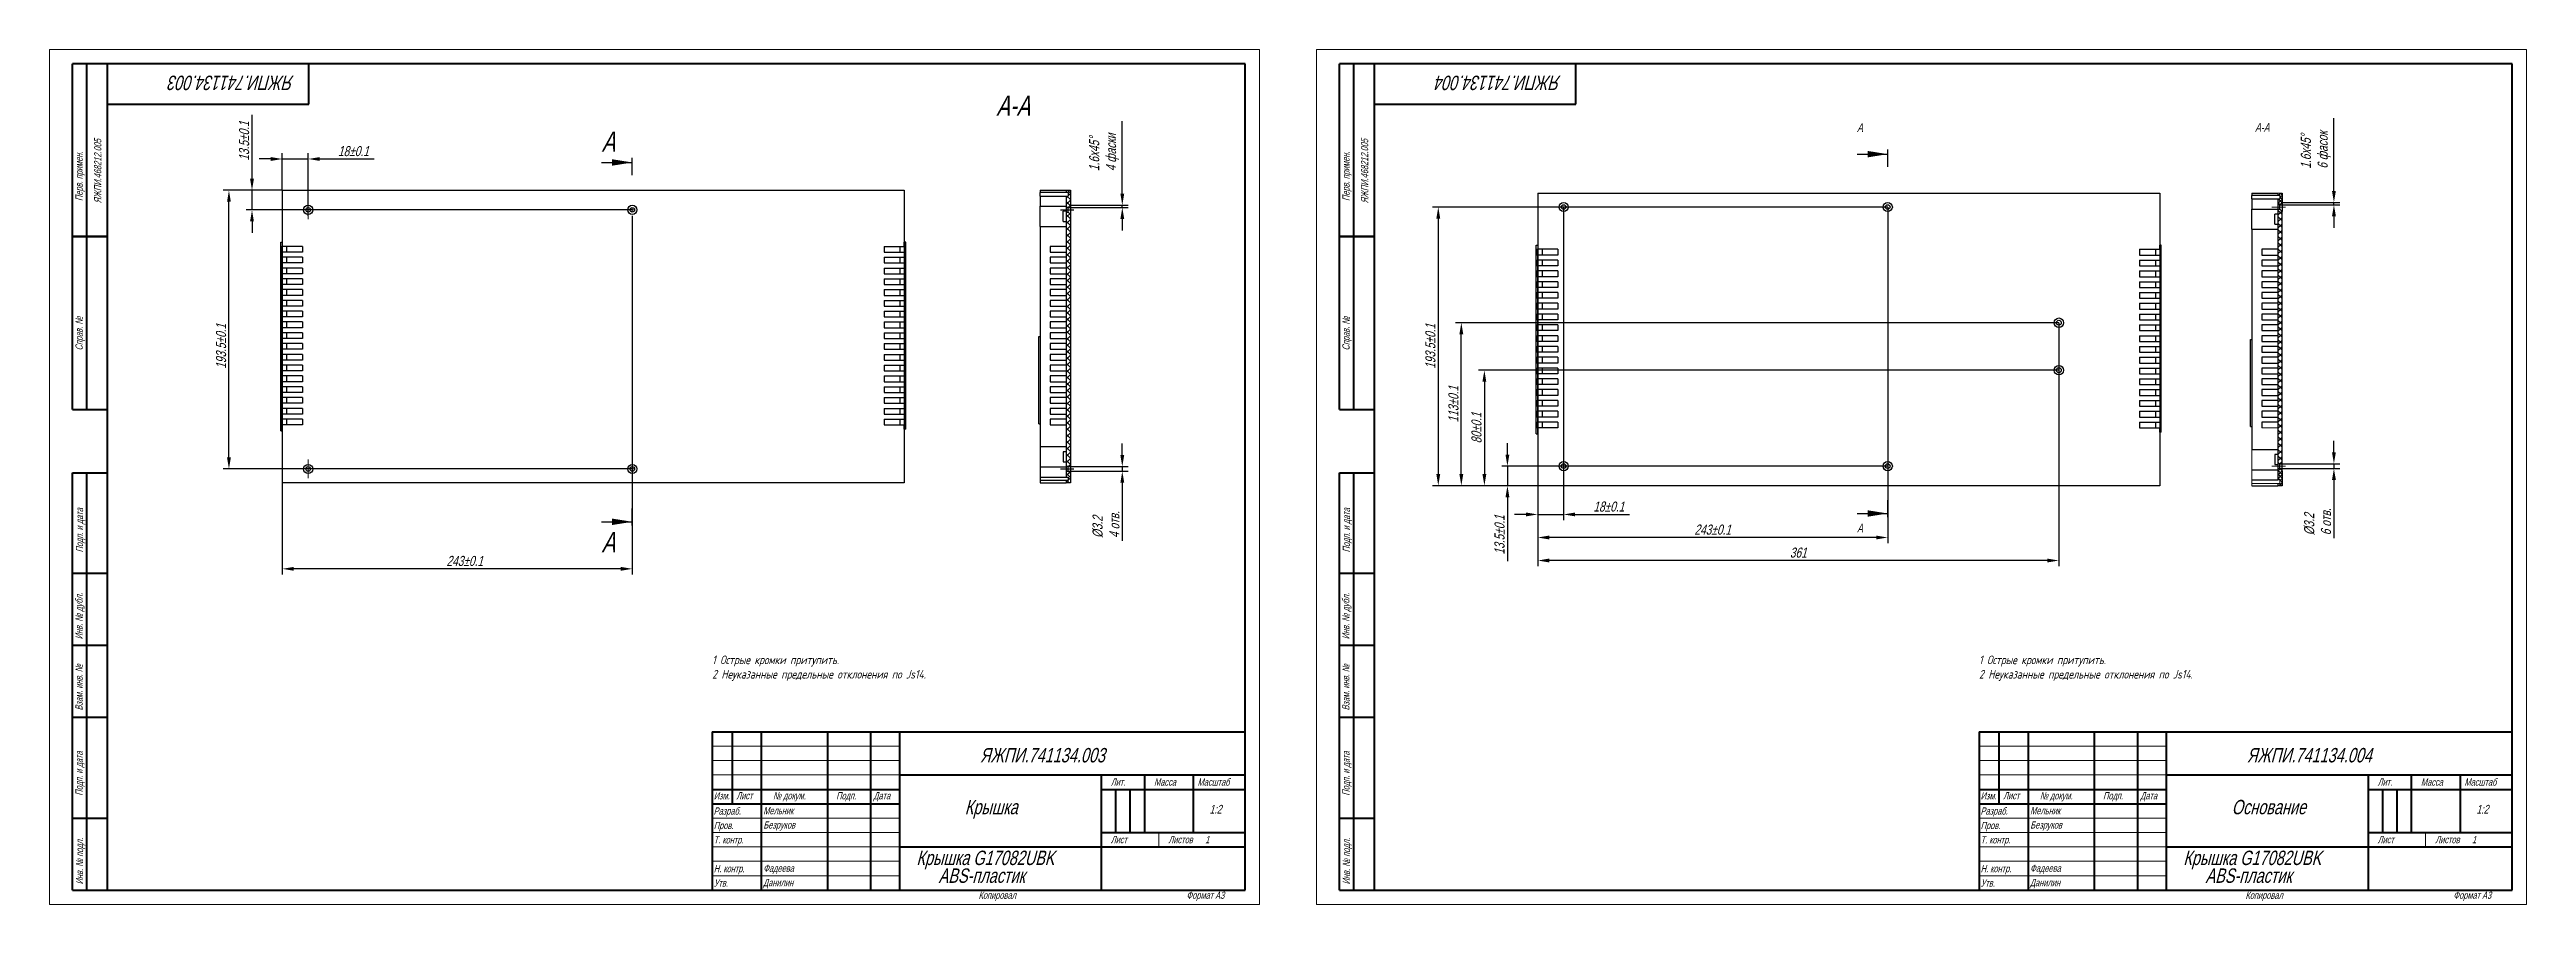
# Model space of a CAD drawing. Header units: millimetres. Extents: x 7140 to 8879, y -16257 to -5062.
# Drawn here: x 7140 to 7999, y -13840 to -13543 of the extents above; entities that cross this region are included whole.
import ezdxf

# ---------------------------------------------------------------- set-up
doc = ezdxf.new("R2010")
doc.units = ezdxf.units.MM
doc.linetypes.add('CENTERX2', pattern=[101.6, 63.5, -12.7, 12.7, -12.7])
doc.layers.get('DEFPOINTS').update_dxf_attribs({"color": 1, "lineweight": 0})
doc.layers.add('TONK', color=7, linetype='Continuous')
doc.layers.add('ОСЕВЫЕ', color=7, linetype='Continuous')
doc.layers.add('КА тонкая', color=7, linetype='Continuous', lineweight=15)
doc.styles.add('CLW', font='clw.shx', dxfattribs={"width": 0.75, "oblique": 15})
doc.styles.add('гост', font='GOST_1.TTF', dxfattribs={"oblique": 15, "height": 3})
doc.dimstyles.new('clw', dxfattribs={"dimtxt": 3.5, "dimasz": 4, "dimexe": 2, "dimexo": 0, "dimgap": 1, "dimtad": 1, "dimdec": 4, "dimzin": 0, "dimdsep": 46, "dimtxsty": 'CLW', "dimcen": 5, "dimclrd": 256, "dimclre": 256, "dimclrt": 256, "dimadec": 0, "dimazin": 0, "dimtfac": 1, "dimtdec": 4, "dimtmove": 0, "dimatfit": 1, "dimfxl": 1, "dimtolj": 1, "dimtzin": 0, "dimlwd": -1, "dimlwe": -1, "dimarcsym": 0})
pattern_1 = [(45, (0, 322.0025), (-1.12253202, 1.12253202), []), (135, (0, 322.0025), (-1.12253202, -1.12253202), [])]

msp = doc.modelspace()

# ---------------------------------------------------------------- texts
at = {"color": 7, "linetype": 'Continuous', "lineweight": 0, "attachment_point": 1, "style": 'CLW'}
for s, insert, char_height, rotation in [('ЯЖПИ.741134.003', (7224.60457, -13557.04105), 5, 180), ('ЯЖПИ.741134.004', (7664.32957, -13557.04105), 5, 180), ('ЯЖПИ.468212.005', (7155.06338, -13596.40553), 2.5, 90), ('ЯЖПИ.468212.005', (7594.78838, -13596.40553), 2.5, 90), ('Перв. примен.', (7148.58612, -13595.58708), 2.5, 90), ('Перв. примен.', (7588.31111, -13595.58708), 2.5, 90), ('Справ. №', (7148.58612, -13647.49226), 2.5, 90), ('Справ. №', (7588.31111, -13647.49226), 2.5, 90), ('Подп. и дата', (7148.72813, -13717.64093), 2.5, 90), ('Подп. и дата', (7588.45313, -13717.64093), 2.5, 90), ('Инв. № дубл.', (7148.53486, -13747.82489), 2.5, 90), ('Инв. № дубл.', (7588.25986, -13747.82489), 2.5, 90), ('Взам. инв. №', (7148.55939, -13772.54529), 2.5, 90), ('Взам. инв. №', (7588.28439, -13772.54529), 2.5, 90), ('Подп. и дата', (7148.57004, -13802.15475), 2.5, 90), ('Подп. и дата', (7588.29504, -13802.15475), 2.5, 90), ('Инв. № подл.', (7148.73974, -13832.98126), 2.5, 90), ('Инв. № подл.', (7588.46474, -13832.98126), 2.5, 90)]:
    msp.add_mtext(s, dxfattribs=dict(at, insert=insert, char_height=char_height, rotation=rotation))
at = {"color": 7, "linetype": 'Continuous', "lineweight": 0, "style": 'CLW'}
for s, insert, char_height, attachment_point in [('А-А', (7474.04075, -13558.95492), 7, 2), ('А-А', (7907.60045, -13568.50617), 3, 2), ('Разраб.', (7370.10077, -13806.21583), 2.5, 1), ('Изм.', (7370.12383, -13800.94256), 2.5, 1), ('Лист', (7377.9724, -13800.88901), 2.5, 1), ('Мельник', (7387.30781, -13806.10626), 2.5, 1), ('№ докум.', (7390.70681, -13800.91341), 2.5, 1), ('Подп.', (7412.62494, -13800.91705), 2.5, 1), ('Дата', (7425.55793, -13800.91139), 2.5, 1), ('Разраб.', (7809.82577, -13806.21583), 2.5, 1), ('Изм.', (7809.84882, -13800.94256), 2.5, 1), ('Лист', (7817.6974, -13800.88901), 2.5, 1), ('Мельник', (7827.03281, -13806.10626), 2.5, 1), ('№ докум.', (7830.43181, -13800.91341), 2.5, 1), ('Подп.', (7852.34994, -13800.91705), 2.5, 1), ('Дата', (7865.28293, -13800.91139), 2.5, 1), ('Пров.', (7370.14165, -13811.24217), 2.5, 1), ('Безруков', (7387.35855, -13811.07051), 2.5, 1), ('Пров.', (7809.86665, -13811.24217), 2.5, 1), ('Безруков', (7827.08355, -13811.07051), 2.5, 1), ('Т. контр.', (7370.08718, -13816.2435), 2.5, 1), ('Т. контр.', (7809.81218, -13816.2435), 2.5, 1), ('Утв.', (7370.13564, -13831.24474), 2.5, 1), ('Н. контр.', (7370.14944, -13826.22665), 2.5, 1), ('Данилин', (7387.27356, -13831.08615), 2.5, 1), ('Фадеева', (7387.32858, -13826.08636), 2.5, 1), ('Утв.', (7809.86063, -13831.24474), 2.5, 1), ('Н. контр.', (7809.87444, -13826.22665), 2.5, 1), ('Данилин', (7826.99856, -13831.08615), 2.5, 1), ('Фадеева', (7827.05358, -13826.08636), 2.5, 1), ('Копировал', (7462.04503, -13835.47661), 2.5, 1), ('Формат А3', (7534.21964, -13835.46155), 2.5, 1), ('Копировал', (7901.77003, -13835.47661), 2.5, 1), ('Формат А3', (7973.94464, -13835.46155), 2.5, 1)]:
    msp.add_mtext(s, dxfattribs=dict(at, insert=insert, char_height=char_height, attachment_point=attachment_point))
at = {"color": 7, "linetype": 'Continuous', "attachment_point": 1, "style": 'CLW'}
for insert, char_height in [((7331.21807, -13571.45367), 7), ((7766.97012, -13568.561), 3), ((7331.21807, -13710.58087), 7), ((7766.97012, -13707.6934), 3)]:
    msp.add_mtext('А', dxfattribs=dict(at, insert=insert, char_height=char_height))
at = {"layer": 'TONK', "style": 'CLW', "oblique": 15, "width": 0.75}
for s, height, p in [('ЯЖПИ.741134.003', 5, (7462.53278, -13790.57567)), ('ЯЖПИ.741134.004', 5, (7902.25778, -13790.57567)), ('Лит.', 2.5, (7507.9499, -13798.65351)), ('Масса', 2.5, (7522.9499, -13798.65351)), ('Масштаб', 2.5, (7538.07624, -13798.65351)), ('Лит.', 2.5, (7947.6749, -13798.65351)), ('Масса', 2.5, (7962.6749, -13798.65351)), ('Масштаб', 2.5, (7977.80123, -13798.65351)), ('Крышка', 5, (7457.26663, -13808.60206)), ('1:2', 3, (7542.21633, -13808.34572)), ('Основание', 5, (7896.99163, -13808.60206)), ('1:2', 3, (7981.94133, -13808.34572)), ('Крышка G17082UBK', 5, (7440.47603, -13826.24502)), ('Лист', 2.5, (7507.9499, -13818.65351)), ('Листов      1', 2.5, (7527.9499, -13818.65351)), ('Крышка G17082UBK', 5, (7880.20102, -13826.24502)), ('Лист', 2.5, (7947.6749, -13818.65351)), ('Листов      1', 2.5, (7967.6749, -13818.65351)), ('ABS-пластик', 5, (7448.15965, -13832.42092)), ('ABS-пластик', 5, (7887.88465, -13832.42092))]:
    msp.add_text(s, height=height, dxfattribs=at).set_placement(p)
at = {"layer": 'КА тонкая', "linetype": 'ByBlock', "ltscale": 20, "char_height": 3, "attachment_point": 1, "style": 'гост'}
for insert in [(7369.585, -13753.46074), (7809.30999, -13753.46074)]:
    msp.add_mtext_dynamic_manual_height_columns('1 Острые кромки притупить.\\P2 Неуказанные предельные отклонения по Js14.', width=185, gutter_width=15, heights=[0], dxfattribs=dict(at, insert=insert))

# ---------------------------------------------------------------- blocks, each defined once
blk = doc.blocks.new('*D108')
at = {"linetype": 'Continuous', "transparency": 16777216}
for p, q in [((7341.86, -13600.75), (7341.86, -13725.35)), ((7220.36, -13611.35), (7220.36, -13725.35)), ((7337.86, -13723.35), (7224.36, -13723.35))]:
    blk.add_line(p, q, dxfattribs=at)
at = {"linetype": 'Continuous', "lineweight": 0, "transparency": 16777216}
for points in [[(7224.36, -13722.68), (7224.36, -13724.01), (7220.36, -13723.35)], [(7337.86, -13722.68), (7337.86, -13724.01), (7341.86, -13723.35)]]:
    blk.add_solid(points, dxfattribs=at)
at = {"layer": 'DEFPOINTS', "color": 0, "linetype": 'Continuous', "lineweight": 0, "transparency": 16777216}
for p in [(7341.86, -13600.75), (7220.36, -13611.35), (7220.36, -13723.35)]:
    blk.add_point(p, dxfattribs=at)
at = {"linetype": 'Continuous', "lineweight": 0, "transparency": 16777216, "insert": (7283.71, -13718.85), "char_height": 3.5, "attachment_point": 2, "style": 'CLW'}
blk.add_mtext('\\A1;243%%P0.1', dxfattribs=at)
blk = doc.blocks.new('*D109')
at = {"linetype": 'Continuous', "transparency": 16777216}
for p, q in [((7220.36, -13591.85), (7199.86, -13591.85)), ((7201.86, -13684.65), (7201.86, -13595.85)), ((7341.86, -13688.65), (7199.86, -13688.65))]:
    blk.add_line(p, q, dxfattribs=at)
at = {"linetype": 'Continuous', "lineweight": 0, "transparency": 16777216}
for points in [[(7201.19, -13595.85), (7202.52, -13595.85), (7201.86, -13591.85)], [(7201.19, -13684.65), (7202.52, -13684.65), (7201.86, -13688.65)]]:
    blk.add_solid(points, dxfattribs=at)
at = {"layer": 'DEFPOINTS', "color": 0, "linetype": 'Continuous', "lineweight": 0, "transparency": 16777216}
for p in [(7201.86, -13591.85), (7220.36, -13591.85), (7341.86, -13688.65)]:
    blk.add_point(p, dxfattribs=at)
at = {"linetype": 'Continuous', "lineweight": 0, "transparency": 16777216, "insert": (7197.36, -13646.05), "char_height": 3.5, "attachment_point": 2, "rotation": 90, "style": 'CLW'}
blk.add_mtext('\\A1;193.5%%P0.1', dxfattribs=at)
blk = doc.blocks.new('*D110')
at = {"linetype": 'Continuous', "transparency": 16777216}
for p, q in [((7209.86, -13587.85), (7209.86, -13565.66)), ((7220.36, -13591.85), (7207.86, -13591.85)), ((7209.86, -13598.65), (7209.86, -13591.85)), ((7341.86, -13598.65), (7207.86, -13598.65)), ((7209.86, -13602.65), (7209.86, -13606.65))]:
    blk.add_line(p, q, dxfattribs=at)
at = {"linetype": 'Continuous', "lineweight": 0, "transparency": 16777216}
for points in [[(7209.19, -13587.85), (7210.52, -13587.85), (7209.86, -13591.85)], [(7209.19, -13602.65), (7210.52, -13602.65), (7209.86, -13598.65)]]:
    blk.add_solid(points, dxfattribs=at)
at = {"layer": 'DEFPOINTS', "color": 0, "linetype": 'Continuous', "lineweight": 0, "transparency": 16777216}
for p in [(7209.86, -13591.85), (7220.36, -13591.85), (7341.86, -13598.65)]:
    blk.add_point(p, dxfattribs=at)
at = {"linetype": 'Continuous', "lineweight": 0, "transparency": 16777216, "insert": (7205.36, -13574.75), "char_height": 3.5, "attachment_point": 2, "rotation": 90, "style": 'CLW'}
blk.add_mtext('\\A1;13.5%%P0.1', dxfattribs=at)
blk = doc.blocks.new('*D111')
at = {"linetype": 'Continuous', "transparency": 16777216}
for p, q in [((7216.36, -13580.98), (7212.36, -13580.98)), ((7220.36, -13591.85), (7220.36, -13578.98)), ((7220.36, -13580.98), (7229.36, -13580.98)), ((7229.36, -13600.75), (7229.36, -13578.98)), ((7233.36, -13580.98), (7252.26, -13580.98))]:
    blk.add_line(p, q, dxfattribs=at)
at = {"linetype": 'Continuous', "lineweight": 0, "transparency": 16777216}
for points in [[(7216.36, -13580.32), (7216.36, -13581.65), (7220.36, -13580.98)], [(7233.36, -13580.32), (7233.36, -13581.65), (7229.36, -13580.98)]]:
    blk.add_solid(points, dxfattribs=at)
at = {"layer": 'DEFPOINTS', "color": 0, "linetype": 'Continuous', "lineweight": 0, "transparency": 16777216}
for p in [(7220.36, -13580.98), (7220.36, -13591.85), (7229.36, -13600.75)]:
    blk.add_point(p, dxfattribs=at)
at = {"linetype": 'Continuous', "lineweight": 0, "transparency": 16777216, "insert": (7245.05, -13576.48), "char_height": 3.5, "attachment_point": 2, "style": 'CLW'}
blk.add_mtext('\\A1;18%%P0.1', dxfattribs=at)
blk = doc.blocks.new('SW_CENTERMARKSYMBOL_0')
at = {"color": 0, "linetype": 'Continuous', "lineweight": 0}
for p, q in [((-1, 0), (-3.25, 0)), ((0, 0), (-0.5, 0)), ((0, 1), (0, 3.25)), ((0, 0), (0, 0.5)), ((0, 0), (0, -0.5)), ((0, 0), (0.5, 0)), ((1, 0), (3.25, 0)), ((0, -1), (0, -3.25))]:
    blk.add_line(p, q, dxfattribs=at)
blk = doc.blocks.new('SW_CENTERMARKSYMBOL_1')
at = {"color": 0, "linetype": 'Continuous', "lineweight": 0}
for p, q in [((-1, 0), (-3.25, 0)), ((0, 0), (-0.5, 0)), ((0, 1), (0, 3.25)), ((0, 0), (0, 0.5)), ((0, 0), (0, -0.5)), ((0, 0), (0.5, 0)), ((1, 0), (3.25, 0)), ((0, -1), (0, -3.25))]:
    blk.add_line(p, q, dxfattribs=at)
blk = doc.blocks.new('SW_CENTERMARKSYMBOL_2')
at = {"color": 0, "linetype": 'Continuous', "lineweight": 0}
for p, q in [((-0.5, 0), (-0.75, 0)), ((0, 0), (-0.5, 0)), ((0, 0.5), (0, 0.75)), ((0, 0), (0, 0.5)), ((0, 0), (0, -0.5)), ((0, 0), (0.5, 0)), ((0.5, 0), (0.75, 0)), ((0, -0.5), (0, -0.75))]:
    blk.add_line(p, q, dxfattribs=at)
blk = doc.blocks.new('SW_CENTERMARKSYMBOL_3')
at = {"color": 0, "linetype": 'Continuous', "lineweight": 0}
for p, q in [((-0.5, 0), (-0.75, 0)), ((0, 0), (-0.5, 0)), ((0, 0.5), (0, 0.75)), ((0, 0), (0, 0.5)), ((0, 0), (0, -0.5)), ((0, 0), (0.5, 0)), ((0.5, 0), (0.75, 0)), ((0, -0.5), (0, -0.75))]:
    blk.add_line(p, q, dxfattribs=at)
blk = doc.blocks.new('*D112')
at = {"linetype": 'Continuous', "transparency": 16777216}
for p, q in [((7511.93, -13683.85), (7511.93, -13679.85)), ((7493.13, -13687.85), (7513.93, -13687.85)), ((7493.13, -13689.45), (7513.93, -13689.45)), ((7511.93, -13687.85), (7511.93, -13689.45)), ((7511.93, -13693.45), (7511.93, -13713.63))]:
    blk.add_line(p, q, dxfattribs=at)
at = {"linetype": 'Continuous', "lineweight": 0, "transparency": 16777216}
for points in [[(7511.27, -13683.85), (7512.6, -13683.85), (7511.93, -13687.85)], [(7511.27, -13693.45), (7512.6, -13693.45), (7511.93, -13689.45)]]:
    blk.add_solid(points, dxfattribs=at)
at = {"layer": 'DEFPOINTS', "color": 0, "linetype": 'Continuous', "lineweight": 0, "transparency": 16777216}
for p in [(7493.13, -13687.85), (7493.13, -13689.45), (7511.93, -13687.85)]:
    blk.add_point(p, dxfattribs=at)
at = {"linetype": 'Continuous', "lineweight": 0, "transparency": 16777216, "insert": (7501.6, -13712.63), "char_height": 3.5, "attachment_point": 1, "rotation": 90, "style": 'CLW'}
blk.add_mtext('\\A1;%%C3.2\\P4 отв.', dxfattribs=at)
blk = doc.blocks.new('*D113')
at = {"linetype": 'Continuous', "transparency": 16777216}
for p, q in [((7511.93, -13593.05), (7511.93, -13567.89)), ((7493.13, -13597.85), (7513.93, -13597.85)), ((7493.93, -13597.05), (7513.93, -13597.05)), ((7511.93, -13597.85), (7511.93, -13597.05)), ((7511.93, -13601.85), (7511.93, -13605.85))]:
    blk.add_line(p, q, dxfattribs=at)
at = {"linetype": 'Continuous', "lineweight": 0, "transparency": 16777216}
for points in [[(7511.27, -13593.05), (7512.6, -13593.05), (7511.93, -13597.05)], [(7511.27, -13601.85), (7512.6, -13601.85), (7511.93, -13597.85)]]:
    blk.add_solid(points, dxfattribs=at)
at = {"layer": 'DEFPOINTS', "color": 0, "linetype": 'Continuous', "lineweight": 0, "transparency": 16777216}
for p in [(7493.13, -13597.85), (7493.93, -13597.05), (7511.93, -13597.05)]:
    blk.add_point(p, dxfattribs=at)
at = {"linetype": 'Continuous', "lineweight": 0, "transparency": 16777216, "insert": (7500.43, -13585.2), "char_height": 3.5, "attachment_point": 1, "rotation": 90, "style": 'CLW'}
blk.add_mtext('\\A1;1.6x45%%D\\P4 фаски', dxfattribs=at)
blk = doc.blocks.new('*D117')
at = {"linetype": 'Continuous', "transparency": 16777216}
for p, q in [((7777.61, -13597.66), (7777.61, -13714.46)), ((7656.11, -13612.36), (7656.11, -13714.46)), ((7773.61, -13712.46), (7660.11, -13712.46))]:
    blk.add_line(p, q, dxfattribs=at)
at = {"linetype": 'Continuous', "lineweight": 0, "transparency": 16777216}
for points in [[(7660.11, -13711.79), (7660.11, -13713.12), (7656.11, -13712.46)], [(7773.61, -13711.79), (7773.61, -13713.12), (7777.61, -13712.46)]]:
    blk.add_solid(points, dxfattribs=at)
at = {"layer": 'DEFPOINTS', "color": 0, "linetype": 'Continuous', "lineweight": 0, "transparency": 16777216}
for p in [(7777.61, -13597.66), (7656.11, -13612.36), (7656.11, -13712.46)]:
    blk.add_point(p, dxfattribs=at)
at = {"linetype": 'Continuous', "lineweight": 0, "transparency": 16777216, "insert": (7716.86, -13707.96), "char_height": 3.5, "attachment_point": 2, "style": 'CLW'}
blk.add_mtext('\\A1;243%%P0.1', dxfattribs=at)
blk = doc.blocks.new('*D118')
at = {"linetype": 'Continuous', "transparency": 16777216}
for p, q in [((7777.61, -13597.66), (7619.61, -13597.66)), ((7621.61, -13601.66), (7621.61, -13690.46)), ((7656.11, -13694.46), (7619.61, -13694.46))]:
    blk.add_line(p, q, dxfattribs=at)
at = {"linetype": 'Continuous', "lineweight": 0, "transparency": 16777216}
for points in [[(7620.94, -13601.66), (7622.28, -13601.66), (7621.61, -13597.66)], [(7620.94, -13690.46), (7622.28, -13690.46), (7621.61, -13694.46)]]:
    blk.add_solid(points, dxfattribs=at)
at = {"layer": 'DEFPOINTS', "color": 0, "linetype": 'Continuous', "lineweight": 0, "transparency": 16777216}
for p in [(7777.61, -13597.66), (7621.61, -13694.46), (7656.11, -13694.46)]:
    blk.add_point(p, dxfattribs=at)
at = {"linetype": 'Continuous', "lineweight": 0, "transparency": 16777216, "insert": (7617.11, -13646.06), "char_height": 3.5, "attachment_point": 2, "rotation": 90, "style": 'CLW'}
blk.add_mtext('\\A1;193.5%%P0.1', dxfattribs=at)
blk = doc.blocks.new('*D119')
at = {"linetype": 'Continuous', "transparency": 16777216}
for p, q in [((7665.11, -13597.66), (7665.11, -13706.46)), ((7656.11, -13694.46), (7656.11, -13706.46)), ((7652.11, -13704.46), (7648.11, -13704.46)), ((7656.11, -13704.46), (7665.11, -13704.46)), ((7669.11, -13704.46), (7688.02, -13704.46))]:
    blk.add_line(p, q, dxfattribs=at)
at = {"linetype": 'Continuous', "lineweight": 0, "transparency": 16777216}
for points in [[(7652.11, -13703.79), (7652.11, -13705.12), (7656.11, -13704.46)], [(7669.11, -13703.79), (7669.11, -13705.12), (7665.11, -13704.46)]]:
    blk.add_solid(points, dxfattribs=at)
at = {"layer": 'DEFPOINTS', "color": 0, "linetype": 'Continuous', "lineweight": 0, "transparency": 16777216}
for p in [(7665.11, -13597.66), (7656.11, -13694.46), (7665.11, -13704.46)]:
    blk.add_point(p, dxfattribs=at)
at = {"linetype": 'Continuous', "lineweight": 0, "transparency": 16777216, "insert": (7680.8, -13699.96), "char_height": 3.5, "attachment_point": 2, "style": 'CLW'}
blk.add_mtext('\\A1;18%%P0.1', dxfattribs=at)
blk = doc.blocks.new('*D120')
at = {"linetype": 'Continuous', "transparency": 16777216}
for p, q in [((7645.61, -13683.66), (7645.61, -13679.66)), ((7777.61, -13687.66), (7643.61, -13687.66)), ((7656.11, -13694.46), (7643.61, -13694.46)), ((7645.61, -13687.66), (7645.61, -13694.46)), ((7645.61, -13698.46), (7645.61, -13720.65))]:
    blk.add_line(p, q, dxfattribs=at)
at = {"linetype": 'Continuous', "lineweight": 0, "transparency": 16777216}
for points in [[(7644.94, -13683.66), (7646.28, -13683.66), (7645.61, -13687.66)], [(7644.94, -13698.46), (7646.28, -13698.46), (7645.61, -13694.46)]]:
    blk.add_solid(points, dxfattribs=at)
at = {"layer": 'DEFPOINTS', "color": 0, "linetype": 'Continuous', "lineweight": 0, "transparency": 16777216}
for p in [(7645.61, -13694.46), (7656.11, -13694.46), (7777.61, -13687.66)]:
    blk.add_point(p, dxfattribs=at)
at = {"linetype": 'Continuous', "lineweight": 0, "transparency": 16777216, "insert": (7641.11, -13711.55), "char_height": 3.5, "attachment_point": 2, "rotation": 90, "style": 'CLW'}
blk.add_mtext('\\A1;13.5%%P0.1', dxfattribs=at)
blk = doc.blocks.new('*D121')
at = {"linetype": 'Continuous', "transparency": 16777216}
for p, q in [((7837.01, -13654.36), (7635.61, -13654.36)), ((7637.61, -13658.36), (7637.61, -13690.46)), ((7656.11, -13694.46), (7635.61, -13694.46))]:
    blk.add_line(p, q, dxfattribs=at)
at = {"linetype": 'Continuous', "lineweight": 0, "transparency": 16777216}
for points in [[(7636.94, -13658.36), (7638.28, -13658.36), (7637.61, -13654.36)], [(7636.94, -13690.46), (7638.28, -13690.46), (7637.61, -13694.46)]]:
    blk.add_solid(points, dxfattribs=at)
at = {"layer": 'DEFPOINTS', "color": 0, "linetype": 'Continuous', "lineweight": 0, "transparency": 16777216}
for p in [(7837.01, -13654.36), (7637.61, -13694.46), (7656.11, -13694.46)]:
    blk.add_point(p, dxfattribs=at)
at = {"linetype": 'Continuous', "lineweight": 0, "transparency": 16777216, "insert": (7633.11, -13674.41), "char_height": 3.5, "attachment_point": 2, "rotation": 90, "style": 'CLW'}
blk.add_mtext('\\A1;80%%P0.1', dxfattribs=at)
blk = doc.blocks.new('*D122')
at = {"linetype": 'Continuous', "transparency": 16777216}
for p, q in [((7837.01, -13637.86), (7627.61, -13637.86)), ((7629.61, -13690.46), (7629.61, -13641.86)), ((7656.11, -13694.46), (7627.61, -13694.46))]:
    blk.add_line(p, q, dxfattribs=at)
at = {"linetype": 'Continuous', "lineweight": 0, "transparency": 16777216}
for points in [[(7628.94, -13641.86), (7630.28, -13641.86), (7629.61, -13637.86)], [(7628.94, -13690.46), (7630.28, -13690.46), (7629.61, -13694.46)]]:
    blk.add_solid(points, dxfattribs=at)
at = {"layer": 'DEFPOINTS', "color": 0, "linetype": 'Continuous', "lineweight": 0, "transparency": 16777216}
for p in [(7629.61, -13637.86), (7837.01, -13637.86), (7656.11, -13694.46)]:
    blk.add_point(p, dxfattribs=at)
at = {"linetype": 'Continuous', "lineweight": 0, "transparency": 16777216, "insert": (7625.11, -13666.16), "char_height": 3.5, "attachment_point": 2, "rotation": 90, "style": 'CLW'}
blk.add_mtext('\\A1;113%%P0.1', dxfattribs=at)
blk = doc.blocks.new('*D123')
at = {"linetype": 'Continuous', "transparency": 16777216}
for p, q in [((7656.11, -13612.36), (7656.11, -13722.46)), ((7837.01, -13637.86), (7837.01, -13722.46)), ((7833.01, -13720.46), (7660.11, -13720.46))]:
    blk.add_line(p, q, dxfattribs=at)
at = {"linetype": 'Continuous', "lineweight": 0, "transparency": 16777216}
for points in [[(7660.11, -13719.79), (7660.11, -13721.12), (7656.11, -13720.46)], [(7833.01, -13719.79), (7833.01, -13721.12), (7837.01, -13720.46)]]:
    blk.add_solid(points, dxfattribs=at)
at = {"layer": 'DEFPOINTS', "color": 0, "linetype": 'Continuous', "lineweight": 0, "transparency": 16777216}
for p in [(7656.11, -13612.36), (7837.01, -13637.86), (7656.11, -13720.46)]:
    blk.add_point(p, dxfattribs=at)
at = {"linetype": 'Continuous', "lineweight": 0, "transparency": 16777216, "insert": (7746.56, -13715.96), "char_height": 3.5, "attachment_point": 2, "style": 'CLW'}
blk.add_mtext('\\A1;361', dxfattribs=at)
blk = doc.blocks.new('*D124')
at = {"linetype": 'Continuous', "transparency": 16777216}
for p, q in [((7932.48, -13592.06), (7932.48, -13566.75)), ((7913.68, -13596.86), (7934.48, -13596.86)), ((7914.48, -13596.06), (7934.48, -13596.06)), ((7932.48, -13596.86), (7932.48, -13596.06)), ((7932.48, -13600.86), (7932.48, -13604.86))]:
    blk.add_line(p, q, dxfattribs=at)
at = {"linetype": 'Continuous', "lineweight": 0, "transparency": 16777216}
for points in [[(7931.81, -13592.06), (7933.15, -13592.06), (7932.48, -13596.06)], [(7931.81, -13600.86), (7933.15, -13600.86), (7932.48, -13596.86)]]:
    blk.add_solid(points, dxfattribs=at)
at = {"layer": 'DEFPOINTS', "color": 0, "linetype": 'Continuous', "lineweight": 0, "transparency": 16777216}
for p in [(7913.68, -13596.86), (7914.48, -13596.06), (7932.48, -13596.06)]:
    blk.add_point(p, dxfattribs=at)
at = {"linetype": 'Continuous', "lineweight": 0, "transparency": 16777216, "insert": (7920.98, -13584.36), "char_height": 3.5, "attachment_point": 1, "rotation": 90, "style": 'CLW'}
blk.add_mtext('\\A1;1.6x45%%D\\P6 фасок', dxfattribs=at)
blk = doc.blocks.new('*D125')
at = {"linetype": 'Continuous', "transparency": 16777216}
for p, q in [((7932.48, -13682.86), (7932.48, -13678.86)), ((7913.68, -13686.86), (7934.48, -13686.86)), ((7913.68, -13688.46), (7934.48, -13688.46)), ((7932.48, -13686.86), (7932.48, -13688.46)), ((7932.48, -13692.46), (7932.48, -13712.67))]:
    blk.add_line(p, q, dxfattribs=at)
at = {"linetype": 'Continuous', "lineweight": 0, "transparency": 16777216}
for points in [[(7931.81, -13682.86), (7933.15, -13682.86), (7932.48, -13686.86)], [(7931.81, -13692.46), (7933.15, -13692.46), (7932.48, -13688.46)]]:
    blk.add_solid(points, dxfattribs=at)
at = {"layer": 'DEFPOINTS', "color": 0, "linetype": 'Continuous', "lineweight": 0, "transparency": 16777216}
for p in [(7913.68, -13686.86), (7913.68, -13688.46), (7932.48, -13686.86)]:
    blk.add_point(p, dxfattribs=at)
at = {"linetype": 'Continuous', "lineweight": 30, "transparency": 16777216, "insert": (7922.15, -13711.67), "char_height": 3.5, "attachment_point": 1, "rotation": 90, "style": 'CLW'}
blk.add_mtext('\\A1;%%C3.2\\P6 отв.', dxfattribs=at)

# ---------------------------------------------------------------- dimensions: what is measured, and where the dimension line sits
at = {"color": 7, "linetype": 'Continuous', "lineweight": 0}
for base, p1, p2, text, picture, middle in [((7209.85807, -13591.84676), (7341.85807, -13598.64676), (7220.35806, -13591.84676), '13.5%%P0.1', '*D110', (7209.85807, -13574.75285)), ((7511.93172, -13597.04676), (7493.13172, -13597.84676), (7493.93172, -13597.04676), '1.6x45%%D\\P4 фаски', '*D113', (7511.93172, -13577.04216)), ((7932.48059, -13596.05796), (7913.68059, -13596.85796), (7914.48059, -13596.05796), '1.6x45%%D\\P6 фасок', '*D124', (7932.48059, -13576.05337)), ((7201.85807, -13591.84676), (7341.85807, -13688.64676), (7220.35806, -13591.84676), '193.5%%P0.1', '*D109', (7201.85807, -13646.04676)), ((7621.61012, -13694.45796), (7777.61012, -13597.65796), (7656.11012, -13694.45796), '193.5%%P0.1', '*D118', (7621.61012, -13646.05796)), ((7629.61012, -13637.85796), (7656.11012, -13694.45796), (7837.01012, -13637.85796), '113%%P0.1', '*D122', (7629.61012, -13666.15796)), ((7637.61012, -13694.45796), (7837.01012, -13654.35796), (7656.11012, -13694.45796), '80%%P0.1', '*D121', (7637.61012, -13674.40796)), ((7511.93172, -13687.84676), (7493.13172, -13689.44676), (7493.13172, -13687.84676), '%%C3.2\\P4 отв.', '*D112', (7511.93172, -13706.07635)), ((7645.61012, -13694.45796), (7777.61012, -13687.65796), (7656.11012, -13694.45796), '13.5%%P0.1', '*D120', (7645.61012, -13711.55187))]:
    dim = msp.add_linear_dim(base=base, p1=p1, p2=p2, angle=90, text=text, dimstyle='clw', dxfattribs=at)
    dim.commit()
    dim.dimension.update_dxf_attribs({"geometry": picture, "text_midpoint": middle, "dimtype": 160})
for base, p1, p2, text, picture, middle in [((7220.35807, -13580.98472), (7229.35807, -13600.74676), (7220.35807, -13591.84676), '18%%P0.1', '*D111', (7245.04567, -13580.98472)), ((7220.35807, -13723.34676), (7341.85807, -13600.74676), (7220.35807, -13611.34676), '243%%P0.1', '*D108', (7283.70987, -13723.34676)), ((7665.11012, -13704.45799), (7656.11012, -13694.45796), (7665.11012, -13597.65796), '18%%P0.1', '*D119', (7680.79773, -13704.45799)), ((7656.11012, -13712.45799), (7777.61012, -13597.65796), (7656.11012, -13612.35796), '243%%P0.1', '*D117', (7716.86012, -13712.45799)), ((7656.11012, -13720.45799), (7837.01012, -13637.85796), (7656.11012, -13612.35796), '361', '*D123', (7746.56012, -13720.45799))]:
    dim = msp.add_linear_dim(base=base, p1=p1, p2=p2, text=text, dimstyle='clw', dxfattribs=at)
    dim.commit()
    dim.dimension.update_dxf_attribs({"geometry": picture, "text_midpoint": middle, "dimtype": 160})
at = {"color": 7, "linetype": 'Continuous', "lineweight": 30}
dim = msp.add_linear_dim(base=(7932.48059, -13686.85796), p1=(7913.68059, -13688.45796), p2=(7913.68059, -13686.85796), angle=90, text='%%C3.2\\P6 отв.', dimstyle='clw', dxfattribs=at)
dim.commit()
dim.dimension.update_dxf_attribs({"geometry": '*D125', "text_midpoint": (7932.48059, -13705.08756), "dimtype": 160})

# ---------------------------------------------------------------- hatches: boundary and pattern name
at = {"layer": 'КА тонкая', "linetype": 'ByBlock', "lineweight": 0, "ltscale": 20}
h = msp.add_hatch(dxfattribs=at)
h.set_pattern_fill('ANSI37', color=256, scale=0.5)
h.set_pattern_definition(pattern_1)
h.paths.add_polyline_path([(7492.43172, -13687.84676), (7493.13172, -13687.84676), (7493.93172, -13687.04676), (7493.93172, -13600.24676), (7493.13172, -13599.44676), (7492.43172, -13599.44676)])
h.paths.add_polyline_path([(7493.18172, -13691.44676), (7493.18172, -13692.69676), (7492.43172, -13692.69676), (7492.43172, -13693.44676), (7493.93172, -13693.44676), (7493.93172, -13690.24676), (7493.13172, -13689.44676), (7492.43172, -13689.44676), (7492.43172, -13691.44676)])
h.paths.add_polyline_path([(7493.93172, -13591.84676), (7492.43172, -13591.84676), (7492.43172, -13592.59676), (7493.18172, -13592.59676), (7493.18172, -13593.84676), (7492.43172, -13593.84676), (7492.43172, -13597.84676), (7493.13172, -13597.84676), (7493.93172, -13597.04676)])
h = msp.add_hatch(dxfattribs=at)
h.set_pattern_fill('ANSI37', color=256, scale=0.3)
h.set_pattern_definition([(45, (0, 322.0025), (-0.67351921, 0.67351921), []), (135, (0, 322.0025), (-0.67351921, -0.67351921), [])])
h.paths.add_polyline_path([(7912.98059, -13692.45796), (7913.73059, -13692.45796), (7913.73059, -13693.70796), (7912.98059, -13693.70796), (7912.98059, -13694.45796), (7914.48059, -13694.45796), (7914.48059, -13689.25796), (7913.68059, -13688.45796), (7912.98059, -13688.45796)])
h.paths.add_polyline_path([(7912.98059, -13596.85796), (7913.68059, -13596.85796), (7914.48059, -13596.05796), (7914.48059, -13592.85796), (7912.98059, -13592.85796), (7912.98059, -13593.60796), (7913.73059, -13593.60796), (7913.73059, -13594.85796), (7912.98059, -13594.85796)])
h = msp.add_hatch(dxfattribs=at)
h.set_pattern_fill('ANSI37', color=256, scale=0.5)
h.set_pattern_definition(pattern_1)
edge = h.paths.add_edge_path()
edge.add_line((7914.48059, -13686.05796), (7914.48059, -13599.25796))
edge.add_line((7914.48059, -13599.25796), (7913.68059, -13598.45796))
edge.add_line((7912.98059, -13598.45796), (7913.68059, -13598.45796))
edge.add_line((7912.98059, -13598.45796), (7912.98059, -13686.85796))

# ---------------------------------------------------------------- linework, layer by layer
at = {"color": 7, "linetype": 'Continuous', "lineweight": 40}
for p, q in [((7147.585, -13667.94486), (7147.585, -13547.94486)), ((7159.585, -13547.94486), (7147.585, -13547.94486)), ((7147.585, -13667.94486), (7147.585, -13547.94486)), ((7152.585, -13667.94486), (7152.585, -13547.94486)), ((7152.585, -13667.94486), (7152.585, -13547.94486)), ((7554.585, -13547.94486), (7159.585, -13547.94486)), ((7159.585, -13547.94486), (7159.585, -13834.94486)), ((7229.585, -13561.94486), (7229.585, -13547.94486)), ((7554.585, -13834.94486), (7554.585, -13547.94486)), ((7587.30999, -13667.94486), (7587.30999, -13547.94486)), ((7599.30999, -13547.94486), (7587.30999, -13547.94486)), ((7587.30999, -13667.94486), (7587.30999, -13547.94486)), ((7592.30999, -13667.94486), (7592.30999, -13547.94486)), ((7592.30999, -13667.94486), (7592.30999, -13547.94486)), ((7994.30999, -13547.94486), (7599.30999, -13547.94486)), ((7599.30999, -13547.94486), (7599.30999, -13834.94486)), ((7669.30999, -13561.94486), (7669.30999, -13547.94486)), ((7994.30999, -13834.94486), (7994.30999, -13547.94486)), ((7159.585, -13561.94486), (7229.585, -13561.94486)), ((7599.30999, -13561.94486), (7669.30999, -13561.94486)), ((7147.585, -13607.94486), (7159.585, -13607.94486)), ((7159.585, -13607.94486), (7147.585, -13607.94486)), ((7587.30999, -13607.94486), (7599.30999, -13607.94486)), ((7599.30999, -13607.94486), (7587.30999, -13607.94486)), ((7147.585, -13667.94486), (7159.585, -13667.94486)), ((7587.30999, -13667.94486), (7599.30999, -13667.94486)), ((7147.585, -13834.94486), (7147.585, -13689.94486)), ((7147.585, -13689.94486), (7159.585, -13689.94486)), ((7152.585, -13834.94486), (7152.585, -13689.94486)), ((7587.30999, -13834.94486), (7587.30999, -13689.94486)), ((7587.30999, -13689.94486), (7599.30999, -13689.94486)), ((7592.30999, -13834.94486), (7592.30999, -13689.94486)), ((7159.585, -13724.94486), (7147.585, -13724.94486)), ((7599.30999, -13724.94486), (7587.30999, -13724.94486)), ((7159.585, -13749.94486), (7147.585, -13749.94486)), ((7599.30999, -13749.94486), (7587.30999, -13749.94486)), ((7159.585, -13774.94486), (7147.585, -13774.94486)), ((7369.585, -13779.94486), (7554.585, -13779.94486)), ((7369.585, -13779.94486), (7369.585, -13834.94486)), ((7376.585, -13804.94486), (7376.585, -13779.94486)), ((7386.585, -13779.94486), (7386.585, -13834.94486)), ((7409.585, -13779.94486), (7409.585, -13834.94486)), ((7424.585, -13779.94486), (7424.585, -13834.94486)), ((7434.585, -13779.94486), (7434.585, -13834.94486)), ((7599.30999, -13774.94486), (7587.30999, -13774.94486)), ((7809.30999, -13779.94486), (7994.30999, -13779.94486)), ((7809.30999, -13779.94486), (7809.30999, -13834.94486)), ((7816.30999, -13804.94486), (7816.30999, -13779.94486)), ((7826.30999, -13779.94486), (7826.30999, -13834.94486)), ((7849.30999, -13779.94486), (7849.30999, -13834.94486)), ((7864.30999, -13779.94486), (7864.30999, -13834.94486)), ((7874.30999, -13779.94486), (7874.30999, -13834.94486)), ((7434.585, -13794.94486), (7554.585, -13794.94486)), ((7504.585, -13794.94486), (7504.585, -13834.94486)), ((7519.585, -13794.94486), (7519.585, -13814.94486)), ((7536.585, -13794.94486), (7536.585, -13814.94486)), ((7874.30999, -13794.94486), (7994.30999, -13794.94486)), ((7944.30999, -13794.94486), (7944.30999, -13834.94486)), ((7959.30999, -13794.94486), (7959.30999, -13814.94486)), ((7976.30999, -13794.94486), (7976.30999, -13814.94486)), ((7369.585, -13799.94486), (7434.585, -13799.94486)), ((7369.585, -13804.94486), (7434.585, -13804.94486)), ((7504.585, -13799.94486), (7554.585, -13799.94486)), ((7509.585, -13799.94486), (7509.585, -13814.94486)), ((7514.585, -13799.94486), (7514.585, -13814.94486)), ((7809.30999, -13799.94486), (7874.30999, -13799.94486)), ((7809.30999, -13804.94486), (7874.30999, -13804.94486)), ((7944.30999, -13799.94486), (7994.30999, -13799.94486)), ((7949.30999, -13799.94486), (7949.30999, -13814.94486)), ((7954.30999, -13799.94486), (7954.30999, -13814.94486)), ((7147.585, -13809.94486), (7159.585, -13809.94486)), ((7504.585, -13814.94486), (7554.585, -13814.94486)), ((7587.30999, -13809.94486), (7599.30999, -13809.94486)), ((7944.30999, -13814.94486), (7994.30999, -13814.94486)), ((7434.585, -13819.94486), (7554.585, -13819.94486)), ((7874.30999, -13819.94486), (7994.30999, -13819.94486)), ((7147.585, -13834.94486), (7159.585, -13834.94486)), ((7159.585, -13834.94486), (7554.585, -13834.94486)), ((7587.30999, -13834.94486), (7599.30999, -13834.94486)), ((7599.30999, -13834.94486), (7994.30999, -13834.94486))]:
    msp.add_line(p, q, dxfattribs=at)
at = {"color": 7, "linetype": 'Continuous', "lineweight": 15}
for p, q in [((7159.585, -13547.94486), (7159.585, -13834.94486)), ((7599.30999, -13547.94486), (7599.30999, -13834.94486)), ((7912.98059, -13592.85796), (7912.98059, -13593.60796)), ((7912.98059, -13592.85796), (7914.48059, -13592.85796)), ((7907.48059, -13674.35796), (7912.98059, -13674.35796)), ((7903.98059, -13681.90796), (7903.98059, -13688.90796)), ((7903.98059, -13688.90796), (7903.98059, -13692.45796)), ((7903.98059, -13692.45796), (7903.98059, -13693.70796)), ((7903.98059, -13693.70796), (7903.98059, -13694.45796)), ((7912.98059, -13693.70796), (7903.98059, -13693.70796)), ((7912.98059, -13688.45796), (7913.68059, -13688.45796)), ((7912.98059, -13692.45796), (7913.73059, -13692.45796)), ((7913.73059, -13693.70796), (7912.98059, -13693.70796)), ((7914.48059, -13689.25796), (7913.68059, -13688.45796)), ((7913.73059, -13692.45796), (7913.73059, -13693.70796)), ((7524.585, -13814.94486), (7524.585, -13819.94486)), ((7964.30999, -13814.94486), (7964.30999, -13819.94486))]:
    msp.add_line(p, q, dxfattribs=at)
at = {"color": 7, "linetype": 'Continuous', "lineweight": 30}
for p, q in [((7331.21807, -13582.18673), (7341.85807, -13582.18673)), ((7766.97012, -13579.29796), (7777.61012, -13579.29796)), ((7220.35806, -13591.84676), (7220.35806, -13609.84676)), ((7220.35806, -13591.84676), (7436.25807, -13591.84676)), ((7436.25807, -13591.84676), (7436.25807, -13611.34676)), ((7483.43172, -13591.84676), (7483.43172, -13592.59676)), ((7483.43172, -13591.84676), (7492.43172, -13591.84676)), ((7492.43172, -13591.84676), (7492.43172, -13592.59676)), ((7492.43172, -13591.84676), (7493.93172, -13591.84676)), ((7493.93172, -13591.84676), (7493.93172, -13597.04676)), ((7492.43172, -13592.59676), (7483.43172, -13592.59676)), ((7483.43172, -13593.84676), (7483.43172, -13592.59676)), ((7483.43172, -13593.84676), (7483.43172, -13597.39676)), ((7483.43172, -13593.84676), (7492.43172, -13593.84676)), ((7483.43172, -13597.39676), (7492.43172, -13597.39676)), ((7483.43172, -13604.39676), (7483.43172, -13597.39676)), ((7492.43172, -13599.14676), (7491.43172, -13599.14676)), ((7491.43172, -13602.64676), (7491.43172, -13599.14676)), ((7493.18172, -13592.59676), (7492.43172, -13592.59676)), ((7492.43172, -13593.84676), (7493.18172, -13593.84676)), ((7492.43172, -13593.84676), (7492.43172, -13597.84676)), ((7493.13172, -13597.84676), (7492.43172, -13597.84676)), ((7492.43172, -13597.84676), (7492.43172, -13599.44676)), ((7492.43172, -13599.44676), (7493.13172, -13599.44676)), ((7492.43172, -13599.44676), (7492.43172, -13687.84676)), ((7493.13172, -13597.84676), (7493.93172, -13597.04676)), ((7493.13172, -13599.44676), (7493.13172, -13597.84676)), ((7493.93172, -13600.24676), (7493.13172, -13599.44676)), ((7493.18172, -13592.59676), (7493.18172, -13593.84676)), ((7493.93172, -13597.04676), (7493.93172, -13600.24676)), ((7493.93172, -13600.24676), (7493.93172, -13687.04676)), ((7656.11011, -13592.85796), (7656.11011, -13610.85796)), ((7656.11011, -13592.85796), (7872.01012, -13592.85796)), ((7872.01012, -13592.85796), (7872.01012, -13612.35796)), ((7903.98059, -13592.85796), (7903.98059, -13593.60796)), ((7903.98059, -13592.85796), (7912.98059, -13592.85796)), ((7912.98059, -13593.60796), (7903.98059, -13593.60796)), ((7903.98059, -13594.85796), (7903.98059, -13593.60796)), ((7903.98059, -13594.85796), (7903.98059, -13598.40796)), ((7903.98059, -13594.85796), (7912.98059, -13594.85796)), ((7903.98059, -13605.40796), (7903.98059, -13598.40796)), ((7903.98059, -13598.40796), (7912.98059, -13598.40796)), ((7912.98059, -13600.15796), (7911.98059, -13600.15796)), ((7911.98059, -13603.65796), (7911.98059, -13600.15796)), ((7913.73059, -13593.60796), (7912.98059, -13593.60796)), ((7912.98059, -13594.85796), (7912.98059, -13596.85796)), ((7912.98059, -13594.85796), (7913.73059, -13594.85796)), ((7913.68059, -13596.85796), (7912.98059, -13596.85796)), ((7912.98059, -13596.85796), (7912.98059, -13598.45796)), ((7912.98059, -13598.45796), (7912.98059, -13686.85796)), ((7912.98059, -13598.45796), (7913.68059, -13598.45796)), ((7913.68059, -13596.85796), (7914.48059, -13596.05796)), ((7913.68059, -13598.45796), (7913.68059, -13596.85796)), ((7914.48059, -13599.25796), (7913.68059, -13598.45796)), ((7913.73059, -13593.60796), (7913.73059, -13594.85796)), ((7914.48059, -13592.85796), (7914.48059, -13596.05796)), ((7483.43172, -13604.39676), (7492.43172, -13604.39676)), ((7483.43172, -13604.39676), (7483.43172, -13680.89676)), ((7491.43172, -13602.64676), (7492.43172, -13602.64676)), ((7903.98059, -13605.40796), (7912.98059, -13605.40796)), ((7903.98059, -13605.40796), (7903.98059, -13681.90796)), ((7911.98059, -13603.65796), (7912.98059, -13603.65796)), ((7219.85807, -13609.84676), (7220.35806, -13609.84676)), ((7219.85807, -13675.44676), (7219.85807, -13609.84676)), ((7220.02474, -13613.34676), (7220.02474, -13611.34676)), ((7220.02474, -13611.34676), (7220.35806, -13611.34676)), ((7220.35806, -13613.34676), (7220.02474, -13613.34676)), ((7220.02474, -13615.09676), (7220.35806, -13615.09676)), ((7220.02474, -13617.09676), (7220.02474, -13615.09676)), ((7220.35806, -13617.09676), (7220.02474, -13617.09676)), ((7220.35806, -13609.84676), (7220.35806, -13611.34676)), ((7227.35806, -13611.34676), (7220.35806, -13611.34676)), ((7220.35806, -13615.09676), (7220.35806, -13613.34676)), ((7227.35806, -13613.34676), (7220.35806, -13613.34676)), ((7227.35806, -13615.09676), (7220.35806, -13615.09676)), ((7220.35806, -13618.84676), (7220.35806, -13617.09676)), ((7227.35806, -13617.09676), (7220.35806, -13617.09676)), ((7221.85806, -13611.34676), (7221.85806, -13613.34676)), ((7221.85806, -13615.09676), (7221.85806, -13617.09676)), ((7227.35806, -13611.34676), (7227.35806, -13613.34676)), ((7227.35806, -13615.09676), (7227.35806, -13617.09676)), ((7429.25807, -13611.34676), (7436.25807, -13611.34676)), ((7429.25807, -13611.34676), (7429.25807, -13613.34676)), ((7429.25807, -13613.34676), (7436.25807, -13613.34676)), ((7429.25807, -13615.09676), (7436.25807, -13615.09676)), ((7429.25807, -13615.09676), (7429.25807, -13617.09676)), ((7429.25807, -13617.09676), (7436.25807, -13617.09676)), ((7434.75807, -13611.34676), (7434.75807, -13613.34676)), ((7434.75807, -13615.09676), (7434.75807, -13617.09676)), ((7436.25807, -13611.34676), (7436.25807, -13609.84676)), ((7436.75806, -13609.84676), (7436.25807, -13609.84676)), ((7436.25807, -13611.34676), (7436.25807, -13613.34676)), ((7436.25807, -13611.34676), (7436.5914, -13611.34676)), ((7436.25807, -13613.34676), (7436.25807, -13615.09676)), ((7436.5914, -13613.34676), (7436.25807, -13613.34676)), ((7436.25807, -13615.09676), (7436.25807, -13617.09676)), ((7436.25807, -13615.09676), (7436.5914, -13615.09676)), ((7436.25807, -13617.09676), (7436.25807, -13618.84676)), ((7436.5914, -13617.09676), (7436.25807, -13617.09676)), ((7436.5914, -13611.34676), (7436.5914, -13613.34676)), ((7436.5914, -13615.09676), (7436.5914, -13617.09676)), ((7436.75806, -13674.84676), (7436.75806, -13609.84676)), ((7486.93172, -13611.34676), (7486.93172, -13613.34676)), ((7492.43172, -13611.34676), (7486.93172, -13611.34676)), ((7486.93172, -13613.34676), (7492.43172, -13613.34676)), ((7486.93172, -13615.09676), (7486.93172, -13617.09676)), ((7492.43172, -13615.09676), (7486.93172, -13615.09676)), ((7486.93172, -13617.09676), (7492.43172, -13617.09676)), ((7655.61012, -13610.85796), (7656.11011, -13610.85796)), ((7655.61012, -13676.45796), (7655.61012, -13610.85796)), ((7655.77679, -13614.35796), (7655.77679, -13612.35796)), ((7655.77679, -13612.35796), (7656.11011, -13612.35796)), ((7656.11011, -13614.35796), (7655.77679, -13614.35796)), ((7655.77679, -13618.10796), (7655.77679, -13616.10796)), ((7655.77679, -13616.10796), (7656.11011, -13616.10796)), ((7656.11011, -13610.85796), (7656.11011, -13612.35796)), ((7663.11011, -13612.35796), (7656.11011, -13612.35796)), ((7656.11011, -13616.10796), (7656.11011, -13614.35796)), ((7663.11011, -13614.35796), (7656.11011, -13614.35796)), ((7663.11011, -13616.10796), (7656.11011, -13616.10796)), ((7657.61011, -13612.35796), (7657.61011, -13614.35796)), ((7657.61011, -13616.10796), (7657.61011, -13618.10796)), ((7663.11011, -13612.35796), (7663.11011, -13614.35796)), ((7663.11011, -13616.10796), (7663.11011, -13618.10796)), ((7865.01012, -13612.35796), (7872.01012, -13612.35796)), ((7865.01012, -13612.35796), (7865.01012, -13614.35796)), ((7865.01012, -13614.35796), (7872.01012, -13614.35796)), ((7865.01012, -13616.10796), (7872.01012, -13616.10796)), ((7865.01012, -13616.10796), (7865.01012, -13618.10796)), ((7870.51012, -13612.35796), (7870.51012, -13614.35796)), ((7870.51012, -13616.10796), (7870.51012, -13618.10796)), ((7872.01012, -13612.35796), (7872.01012, -13610.85796)), ((7872.51012, -13610.85796), (7872.01012, -13610.85796)), ((7872.01012, -13612.35796), (7872.01012, -13614.35796)), ((7872.01012, -13612.35796), (7872.34345, -13612.35796)), ((7872.01012, -13614.35796), (7872.01012, -13616.10796)), ((7872.34345, -13614.35796), (7872.01012, -13614.35796)), ((7872.01012, -13616.10796), (7872.01012, -13618.10796)), ((7872.01012, -13616.10796), (7872.34345, -13616.10796)), ((7872.34345, -13612.35796), (7872.34345, -13614.35796)), ((7872.34345, -13616.10796), (7872.34345, -13618.10796)), ((7872.51012, -13675.85796), (7872.51012, -13610.85796)), ((7907.48059, -13612.35796), (7907.48059, -13614.35796)), ((7912.98059, -13612.35796), (7907.48059, -13612.35796)), ((7907.48059, -13614.35796), (7912.98059, -13614.35796)), ((7907.48059, -13616.10796), (7907.48059, -13618.10796)), ((7912.98059, -13616.10796), (7907.48059, -13616.10796)), ((7220.02474, -13618.84676), (7220.35806, -13618.84676)), ((7220.02474, -13620.84676), (7220.02474, -13618.84676)), ((7220.35806, -13620.84676), (7220.02474, -13620.84676)), ((7220.02474, -13622.59676), (7220.35806, -13622.59676)), ((7220.02474, -13624.59676), (7220.02474, -13622.59676)), ((7220.35806, -13624.59676), (7220.02474, -13624.59676)), ((7220.02474, -13626.34676), (7220.35806, -13626.34676)), ((7220.02474, -13628.34676), (7220.02474, -13626.34676)), ((7227.35806, -13618.84676), (7220.35806, -13618.84676)), ((7220.35806, -13622.59676), (7220.35806, -13620.84676)), ((7227.35806, -13620.84676), (7220.35806, -13620.84676)), ((7227.35806, -13622.59676), (7220.35806, -13622.59676)), ((7220.35806, -13626.34676), (7220.35806, -13624.59676)), ((7227.35806, -13624.59676), (7220.35806, -13624.59676)), ((7227.35806, -13626.34676), (7220.35806, -13626.34676)), ((7221.85806, -13618.84676), (7221.85806, -13620.84676)), ((7221.85806, -13622.59676), (7221.85806, -13624.59676)), ((7221.85806, -13626.34676), (7221.85806, -13628.34676)), ((7227.35806, -13618.84676), (7227.35806, -13620.84676)), ((7227.35806, -13622.59676), (7227.35806, -13624.59676)), ((7227.35806, -13626.34676), (7227.35806, -13628.34676)), ((7429.25807, -13618.84676), (7436.25807, -13618.84676)), ((7429.25807, -13618.84676), (7429.25807, -13620.84676)), ((7429.25807, -13620.84676), (7436.25807, -13620.84676)), ((7429.25807, -13622.59676), (7436.25807, -13622.59676)), ((7429.25807, -13622.59676), (7429.25807, -13624.59676)), ((7429.25807, -13624.59676), (7436.25807, -13624.59676)), ((7429.25807, -13626.34676), (7436.25807, -13626.34676)), ((7429.25807, -13626.34676), (7429.25807, -13628.34676)), ((7434.75807, -13618.84676), (7434.75807, -13620.84676)), ((7434.75807, -13622.59676), (7434.75807, -13624.59676)), ((7434.75807, -13626.34676), (7434.75807, -13628.34676)), ((7436.25807, -13618.84676), (7436.25807, -13620.84676)), ((7436.25807, -13618.84676), (7436.5914, -13618.84676)), ((7436.25807, -13620.84676), (7436.25807, -13622.59676)), ((7436.5914, -13620.84676), (7436.25807, -13620.84676)), ((7436.25807, -13622.59676), (7436.25807, -13624.59676)), ((7436.25807, -13622.59676), (7436.5914, -13622.59676)), ((7436.25807, -13624.59676), (7436.25807, -13626.34676)), ((7436.5914, -13624.59676), (7436.25807, -13624.59676)), ((7436.25807, -13626.34676), (7436.25807, -13628.34676)), ((7436.25807, -13626.34676), (7436.5914, -13626.34676)), ((7436.5914, -13618.84676), (7436.5914, -13620.84676)), ((7436.5914, -13622.59676), (7436.5914, -13624.59676)), ((7436.5914, -13626.34676), (7436.5914, -13628.34676)), ((7486.93172, -13618.84676), (7486.93172, -13620.84676)), ((7492.43172, -13618.84676), (7486.93172, -13618.84676)), ((7486.93172, -13620.84676), (7492.43172, -13620.84676)), ((7486.93172, -13622.59676), (7486.93172, -13624.59676)), ((7492.43172, -13622.59676), (7486.93172, -13622.59676)), ((7486.93172, -13624.59676), (7492.43172, -13624.59676)), ((7486.93172, -13626.34676), (7486.93172, -13628.34676)), ((7492.43172, -13626.34676), (7486.93172, -13626.34676)), ((7656.11011, -13618.10796), (7655.77679, -13618.10796)), ((7655.77679, -13621.85796), (7655.77679, -13619.85796)), ((7655.77679, -13619.85796), (7656.11011, -13619.85796)), ((7656.11011, -13621.85796), (7655.77679, -13621.85796)), ((7655.77679, -13623.60796), (7656.11011, -13623.60796)), ((7655.77679, -13625.60796), (7655.77679, -13623.60796)), ((7656.11011, -13625.60796), (7655.77679, -13625.60796)), ((7656.11011, -13619.85796), (7656.11011, -13618.10796)), ((7663.11011, -13618.10796), (7656.11011, -13618.10796)), ((7663.11011, -13619.85796), (7656.11011, -13619.85796)), ((7656.11011, -13623.60796), (7656.11011, -13621.85796)), ((7663.11011, -13621.85796), (7656.11011, -13621.85796)), ((7663.11011, -13623.60796), (7656.11011, -13623.60796)), ((7656.11011, -13627.35796), (7656.11011, -13625.60796)), ((7663.11011, -13625.60796), (7656.11011, -13625.60796)), ((7657.61011, -13619.85796), (7657.61011, -13621.85796)), ((7657.61011, -13623.60796), (7657.61011, -13625.60796)), ((7663.11011, -13619.85796), (7663.11011, -13621.85796)), ((7663.11011, -13623.60796), (7663.11011, -13625.60796)), ((7865.01012, -13618.10796), (7872.01012, -13618.10796)), ((7865.01012, -13619.85796), (7872.01012, -13619.85796)), ((7865.01012, -13619.85796), (7865.01012, -13621.85796)), ((7865.01012, -13621.85796), (7872.01012, -13621.85796)), ((7865.01012, -13623.60796), (7872.01012, -13623.60796)), ((7865.01012, -13623.60796), (7865.01012, -13625.60796)), ((7865.01012, -13625.60796), (7872.01012, -13625.60796)), ((7870.51012, -13619.85796), (7870.51012, -13621.85796)), ((7870.51012, -13623.60796), (7870.51012, -13625.60796)), ((7872.01012, -13618.10796), (7872.01012, -13619.85796)), ((7872.34345, -13618.10796), (7872.01012, -13618.10796)), ((7872.01012, -13619.85796), (7872.01012, -13621.85796)), ((7872.01012, -13619.85796), (7872.34345, -13619.85796)), ((7872.01012, -13621.85796), (7872.01012, -13623.60796)), ((7872.34345, -13621.85796), (7872.01012, -13621.85796)), ((7872.01012, -13623.60796), (7872.01012, -13625.60796)), ((7872.01012, -13623.60796), (7872.34345, -13623.60796)), ((7872.01012, -13625.60796), (7872.01012, -13627.35796)), ((7872.34345, -13625.60796), (7872.01012, -13625.60796)), ((7872.34345, -13619.85796), (7872.34345, -13621.85796)), ((7872.34345, -13623.60796), (7872.34345, -13625.60796)), ((7907.48059, -13618.10796), (7912.98059, -13618.10796)), ((7907.48059, -13619.85796), (7907.48059, -13621.85796)), ((7912.98059, -13619.85796), (7907.48059, -13619.85796)), ((7907.48059, -13621.85796), (7912.98059, -13621.85796)), ((7907.48059, -13623.60796), (7907.48059, -13625.60796)), ((7912.98059, -13623.60796), (7907.48059, -13623.60796)), ((7907.48059, -13625.60796), (7912.98059, -13625.60796)), ((7220.35806, -13628.34676), (7220.02474, -13628.34676)), ((7220.02474, -13630.09676), (7220.35806, -13630.09676)), ((7220.02474, -13632.09676), (7220.02474, -13630.09676)), ((7220.35806, -13632.09676), (7220.02474, -13632.09676)), ((7220.02474, -13633.84676), (7220.35806, -13633.84676)), ((7220.02474, -13635.84676), (7220.02474, -13633.84676)), ((7220.35806, -13630.09676), (7220.35806, -13628.34676)), ((7227.35806, -13628.34676), (7220.35806, -13628.34676)), ((7227.35806, -13630.09676), (7220.35806, -13630.09676)), ((7220.35806, -13633.84676), (7220.35806, -13632.09676)), ((7227.35806, -13632.09676), (7220.35806, -13632.09676)), ((7227.35806, -13633.84676), (7220.35806, -13633.84676)), ((7221.85806, -13630.09676), (7221.85806, -13632.09676)), ((7221.85806, -13633.84676), (7221.85806, -13635.84676)), ((7227.35806, -13630.09676), (7227.35806, -13632.09676)), ((7227.35806, -13633.84676), (7227.35806, -13635.84676)), ((7429.25807, -13628.34676), (7436.25807, -13628.34676)), ((7429.25807, -13630.09676), (7436.25807, -13630.09676)), ((7429.25807, -13630.09676), (7429.25807, -13632.09676)), ((7429.25807, -13632.09676), (7436.25807, -13632.09676)), ((7429.25807, -13633.84676), (7436.25807, -13633.84676)), ((7429.25807, -13633.84676), (7429.25807, -13635.84676)), ((7434.75807, -13630.09676), (7434.75807, -13632.09676)), ((7434.75807, -13633.84676), (7434.75807, -13635.84676)), ((7436.25807, -13628.34676), (7436.25807, -13630.09676)), ((7436.5914, -13628.34676), (7436.25807, -13628.34676)), ((7436.25807, -13630.09676), (7436.25807, -13632.09676)), ((7436.25807, -13630.09676), (7436.5914, -13630.09676)), ((7436.25807, -13632.09676), (7436.25807, -13633.84676)), ((7436.5914, -13632.09676), (7436.25807, -13632.09676)), ((7436.25807, -13633.84676), (7436.25807, -13635.84676)), ((7436.25807, -13633.84676), (7436.5914, -13633.84676)), ((7436.5914, -13630.09676), (7436.5914, -13632.09676)), ((7436.5914, -13633.84676), (7436.5914, -13635.84676)), ((7486.93172, -13628.34676), (7492.43172, -13628.34676)), ((7486.93172, -13630.09676), (7486.93172, -13632.09676)), ((7492.43172, -13630.09676), (7486.93172, -13630.09676)), ((7486.93172, -13632.09676), (7492.43172, -13632.09676)), ((7486.93172, -13633.84676), (7486.93172, -13635.84676)), ((7492.43172, -13633.84676), (7486.93172, -13633.84676)), ((7655.77679, -13627.35796), (7656.11011, -13627.35796)), ((7655.77679, -13629.35796), (7655.77679, -13627.35796)), ((7656.11011, -13629.35796), (7655.77679, -13629.35796)), ((7655.77679, -13631.10796), (7656.11011, -13631.10796)), ((7655.77679, -13633.10796), (7655.77679, -13631.10796)), ((7656.11011, -13633.10796), (7655.77679, -13633.10796)), ((7655.77679, -13634.85796), (7656.11011, -13634.85796)), ((7655.77679, -13636.85796), (7655.77679, -13634.85796)), ((7663.11011, -13627.35796), (7656.11011, -13627.35796)), ((7656.11011, -13631.10796), (7656.11011, -13629.35796)), ((7663.11011, -13629.35796), (7656.11011, -13629.35796)), ((7663.11011, -13631.10796), (7656.11011, -13631.10796)), ((7656.11011, -13634.85796), (7656.11011, -13633.10796)), ((7663.11011, -13633.10796), (7656.11011, -13633.10796)), ((7663.11011, -13634.85796), (7656.11011, -13634.85796)), ((7657.61011, -13627.35796), (7657.61011, -13629.35796)), ((7657.61011, -13631.10796), (7657.61011, -13633.10796)), ((7657.61011, -13634.85796), (7657.61011, -13636.85796)), ((7663.11011, -13627.35796), (7663.11011, -13629.35796)), ((7663.11011, -13631.10796), (7663.11011, -13633.10796)), ((7663.11011, -13634.85796), (7663.11011, -13636.85796)), ((7865.01012, -13627.35796), (7872.01012, -13627.35796)), ((7865.01012, -13627.35796), (7865.01012, -13629.35796)), ((7865.01012, -13629.35796), (7872.01012, -13629.35796)), ((7865.01012, -13631.10796), (7872.01012, -13631.10796)), ((7865.01012, -13631.10796), (7865.01012, -13633.10796)), ((7865.01012, -13633.10796), (7872.01012, -13633.10796)), ((7865.01012, -13634.85796), (7872.01012, -13634.85796)), ((7865.01012, -13634.85796), (7865.01012, -13636.85796)), ((7870.51012, -13627.35796), (7870.51012, -13629.35796)), ((7870.51012, -13631.10796), (7870.51012, -13633.10796)), ((7870.51012, -13634.85796), (7870.51012, -13636.85796)), ((7872.01012, -13627.35796), (7872.01012, -13629.35796)), ((7872.01012, -13627.35796), (7872.34345, -13627.35796)), ((7872.01012, -13629.35796), (7872.01012, -13631.10796)), ((7872.34345, -13629.35796), (7872.01012, -13629.35796)), ((7872.01012, -13631.10796), (7872.01012, -13633.10796)), ((7872.01012, -13631.10796), (7872.34345, -13631.10796)), ((7872.01012, -13633.10796), (7872.01012, -13634.85796)), ((7872.34345, -13633.10796), (7872.01012, -13633.10796)), ((7872.01012, -13634.85796), (7872.01012, -13636.85796)), ((7872.01012, -13634.85796), (7872.34345, -13634.85796)), ((7872.34345, -13627.35796), (7872.34345, -13629.35796)), ((7872.34345, -13631.10796), (7872.34345, -13633.10796)), ((7872.34345, -13634.85796), (7872.34345, -13636.85796)), ((7907.48059, -13627.35796), (7907.48059, -13629.35796)), ((7912.98059, -13627.35796), (7907.48059, -13627.35796)), ((7907.48059, -13629.35796), (7912.98059, -13629.35796)), ((7907.48059, -13631.10796), (7907.48059, -13633.10796)), ((7912.98059, -13631.10796), (7907.48059, -13631.10796)), ((7907.48059, -13633.10796), (7912.98059, -13633.10796)), ((7907.48059, -13634.85796), (7907.48059, -13636.85796)), ((7912.98059, -13634.85796), (7907.48059, -13634.85796)), ((7220.35806, -13635.84676), (7220.02474, -13635.84676)), ((7220.02474, -13637.59676), (7220.35806, -13637.59676)), ((7220.02474, -13639.59676), (7220.02474, -13637.59676)), ((7220.35806, -13639.59676), (7220.02474, -13639.59676)), ((7220.02474, -13641.34676), (7220.35806, -13641.34676)), ((7220.02474, -13643.34676), (7220.02474, -13641.34676)), ((7220.35806, -13643.34676), (7220.02474, -13643.34676)), ((7220.35806, -13637.59676), (7220.35806, -13635.84676)), ((7227.35806, -13635.84676), (7220.35806, -13635.84676)), ((7227.35806, -13637.59676), (7220.35806, -13637.59676)), ((7220.35806, -13641.34676), (7220.35806, -13639.59676)), ((7227.35806, -13639.59676), (7220.35806, -13639.59676)), ((7227.35806, -13641.34676), (7220.35806, -13641.34676)), ((7220.35806, -13645.09676), (7220.35806, -13643.34676)), ((7227.35806, -13643.34676), (7220.35806, -13643.34676)), ((7221.85806, -13637.59676), (7221.85806, -13639.59676)), ((7221.85806, -13641.34676), (7221.85806, -13643.34676)), ((7227.35806, -13637.59676), (7227.35806, -13639.59676)), ((7227.35806, -13641.34676), (7227.35806, -13643.34676)), ((7429.25807, -13635.84676), (7436.25807, -13635.84676)), ((7429.25807, -13637.59676), (7436.25807, -13637.59676)), ((7429.25807, -13637.59676), (7429.25807, -13639.59676)), ((7429.25807, -13639.59676), (7436.25807, -13639.59676)), ((7429.25807, -13641.34676), (7436.25807, -13641.34676)), ((7429.25807, -13641.34676), (7429.25807, -13643.34676)), ((7429.25807, -13643.34676), (7436.25807, -13643.34676)), ((7434.75807, -13637.59676), (7434.75807, -13639.59676)), ((7434.75807, -13641.34676), (7434.75807, -13643.34676)), ((7436.25807, -13635.84676), (7436.25807, -13637.59676)), ((7436.5914, -13635.84676), (7436.25807, -13635.84676)), ((7436.25807, -13637.59676), (7436.25807, -13639.59676)), ((7436.25807, -13637.59676), (7436.5914, -13637.59676)), ((7436.25807, -13639.59676), (7436.25807, -13641.34676)), ((7436.5914, -13639.59676), (7436.25807, -13639.59676)), ((7436.25807, -13641.34676), (7436.25807, -13643.34676)), ((7436.25807, -13641.34676), (7436.5914, -13641.34676)), ((7436.25807, -13643.34676), (7436.25807, -13645.09676)), ((7436.5914, -13643.34676), (7436.25807, -13643.34676)), ((7436.5914, -13637.59676), (7436.5914, -13639.59676)), ((7436.5914, -13641.34676), (7436.5914, -13643.34676)), ((7482.93172, -13672.94676), (7482.93172, -13642.64676)), ((7482.93172, -13642.64676), (7483.43172, -13642.64676)), ((7486.93172, -13635.84676), (7492.43172, -13635.84676)), ((7486.93172, -13637.59676), (7486.93172, -13639.59676)), ((7492.43172, -13637.59676), (7486.93172, -13637.59676)), ((7486.93172, -13639.59676), (7492.43172, -13639.59676)), ((7486.93172, -13641.34676), (7486.93172, -13643.34676)), ((7492.43172, -13641.34676), (7486.93172, -13641.34676)), ((7486.93172, -13643.34676), (7492.43172, -13643.34676)), ((7656.11011, -13636.85796), (7655.77679, -13636.85796)), ((7655.77679, -13638.60796), (7656.11011, -13638.60796)), ((7655.77679, -13640.60796), (7655.77679, -13638.60796)), ((7656.11011, -13640.60796), (7655.77679, -13640.60796)), ((7655.77679, -13642.35796), (7656.11011, -13642.35796)), ((7655.77679, -13644.35796), (7655.77679, -13642.35796)), ((7656.11011, -13638.60796), (7656.11011, -13636.85796)), ((7663.11011, -13636.85796), (7656.11011, -13636.85796)), ((7663.11011, -13638.60796), (7656.11011, -13638.60796)), ((7656.11011, -13642.35796), (7656.11011, -13640.60796)), ((7663.11011, -13640.60796), (7656.11011, -13640.60796)), ((7663.11011, -13642.35796), (7656.11011, -13642.35796)), ((7657.61011, -13638.60796), (7657.61011, -13640.60796)), ((7657.61011, -13642.35796), (7657.61011, -13644.35796)), ((7663.11011, -13638.60796), (7663.11011, -13640.60796)), ((7663.11011, -13642.35796), (7663.11011, -13644.35796)), ((7865.01012, -13636.85796), (7872.01012, -13636.85796)), ((7865.01012, -13638.60796), (7872.01012, -13638.60796)), ((7865.01012, -13638.60796), (7865.01012, -13640.60796)), ((7865.01012, -13640.60796), (7872.01012, -13640.60796)), ((7865.01012, -13642.35796), (7872.01012, -13642.35796)), ((7865.01012, -13642.35796), (7865.01012, -13644.35796)), ((7870.51012, -13638.60796), (7870.51012, -13640.60796)), ((7870.51012, -13642.35796), (7870.51012, -13644.35796)), ((7872.01012, -13636.85796), (7872.01012, -13638.60796)), ((7872.34345, -13636.85796), (7872.01012, -13636.85796)), ((7872.01012, -13638.60796), (7872.01012, -13640.60796)), ((7872.01012, -13638.60796), (7872.34345, -13638.60796)), ((7872.01012, -13640.60796), (7872.01012, -13642.35796)), ((7872.34345, -13640.60796), (7872.01012, -13640.60796)), ((7872.01012, -13642.35796), (7872.01012, -13644.35796)), ((7872.01012, -13642.35796), (7872.34345, -13642.35796)), ((7872.34345, -13638.60796), (7872.34345, -13640.60796)), ((7872.34345, -13642.35796), (7872.34345, -13644.35796)), ((7903.48059, -13643.65796), (7903.98059, -13643.65796)), ((7903.48059, -13673.95796), (7903.48059, -13643.65796)), ((7907.48059, -13636.85796), (7912.98059, -13636.85796)), ((7907.48059, -13638.60796), (7907.48059, -13640.60796)), ((7912.98059, -13638.60796), (7907.48059, -13638.60796)), ((7907.48059, -13640.60796), (7912.98059, -13640.60796)), ((7907.48059, -13642.35796), (7907.48059, -13644.35796)), ((7912.98059, -13642.35796), (7907.48059, -13642.35796)), ((7220.02474, -13645.09676), (7220.35806, -13645.09676)), ((7220.02474, -13647.09676), (7220.02474, -13645.09676)), ((7220.35806, -13647.09676), (7220.02474, -13647.09676)), ((7220.02474, -13648.84676), (7220.35806, -13648.84676)), ((7220.02474, -13650.84676), (7220.02474, -13648.84676)), ((7220.35806, -13650.84676), (7220.02474, -13650.84676)), ((7227.35806, -13645.09676), (7220.35806, -13645.09676)), ((7220.35806, -13648.84676), (7220.35806, -13647.09676)), ((7227.35806, -13647.09676), (7220.35806, -13647.09676)), ((7227.35806, -13648.84676), (7220.35806, -13648.84676)), ((7220.35806, -13652.59676), (7220.35806, -13650.84676)), ((7227.35806, -13650.84676), (7220.35806, -13650.84676)), ((7221.85806, -13645.09676), (7221.85806, -13647.09676)), ((7221.85806, -13648.84676), (7221.85806, -13650.84676)), ((7227.35806, -13645.09676), (7227.35806, -13647.09676)), ((7227.35806, -13648.84676), (7227.35806, -13650.84676)), ((7429.25807, -13645.09676), (7436.25807, -13645.09676)), ((7429.25807, -13645.09676), (7429.25807, -13647.09676)), ((7429.25807, -13647.09676), (7436.25807, -13647.09676)), ((7429.25807, -13648.84676), (7436.25807, -13648.84676)), ((7429.25807, -13648.84676), (7429.25807, -13650.84676)), ((7429.25807, -13650.84676), (7436.25807, -13650.84676)), ((7434.75807, -13645.09676), (7434.75807, -13647.09676)), ((7434.75807, -13648.84676), (7434.75807, -13650.84676)), ((7436.25807, -13645.09676), (7436.25807, -13647.09676)), ((7436.25807, -13645.09676), (7436.5914, -13645.09676)), ((7436.25807, -13647.09676), (7436.25807, -13648.84676)), ((7436.5914, -13647.09676), (7436.25807, -13647.09676)), ((7436.25807, -13648.84676), (7436.25807, -13650.84676)), ((7436.25807, -13648.84676), (7436.5914, -13648.84676)), ((7436.25807, -13650.84676), (7436.25807, -13652.59676)), ((7436.5914, -13650.84676), (7436.25807, -13650.84676)), ((7436.5914, -13645.09676), (7436.5914, -13647.09676)), ((7436.5914, -13648.84676), (7436.5914, -13650.84676)), ((7486.93172, -13645.09676), (7486.93172, -13647.09676)), ((7492.43172, -13645.09676), (7486.93172, -13645.09676)), ((7486.93172, -13647.09676), (7492.43172, -13647.09676)), ((7486.93172, -13648.84676), (7486.93172, -13650.84676)), ((7492.43172, -13648.84676), (7486.93172, -13648.84676)), ((7486.93172, -13650.84676), (7492.43172, -13650.84676)), ((7656.11011, -13644.35796), (7655.77679, -13644.35796)), ((7655.77679, -13646.10796), (7656.11011, -13646.10796)), ((7655.77679, -13648.10796), (7655.77679, -13646.10796)), ((7656.11011, -13648.10796), (7655.77679, -13648.10796)), ((7655.77679, -13649.85796), (7656.11011, -13649.85796)), ((7655.77679, -13651.85796), (7655.77679, -13649.85796)), ((7656.11011, -13651.85796), (7655.77679, -13651.85796)), ((7656.11011, -13646.10796), (7656.11011, -13644.35796)), ((7663.11011, -13644.35796), (7656.11011, -13644.35796)), ((7663.11011, -13646.10796), (7656.11011, -13646.10796)), ((7656.11011, -13649.85796), (7656.11011, -13648.10796)), ((7663.11011, -13648.10796), (7656.11011, -13648.10796)), ((7663.11011, -13649.85796), (7656.11011, -13649.85796)), ((7656.11011, -13653.60796), (7656.11011, -13651.85796)), ((7663.11011, -13651.85796), (7656.11011, -13651.85796)), ((7657.61011, -13646.10796), (7657.61011, -13648.10796)), ((7657.61011, -13649.85796), (7657.61011, -13651.85796)), ((7663.11011, -13646.10796), (7663.11011, -13648.10796)), ((7663.11011, -13649.85796), (7663.11011, -13651.85796)), ((7865.01012, -13644.35796), (7872.01012, -13644.35796)), ((7865.01012, -13646.10796), (7872.01012, -13646.10796)), ((7865.01012, -13646.10796), (7865.01012, -13648.10796)), ((7865.01012, -13648.10796), (7872.01012, -13648.10796)), ((7865.01012, -13649.85796), (7872.01012, -13649.85796)), ((7865.01012, -13649.85796), (7865.01012, -13651.85796)), ((7865.01012, -13651.85796), (7872.01012, -13651.85796)), ((7870.51012, -13646.10796), (7870.51012, -13648.10796)), ((7870.51012, -13649.85796), (7870.51012, -13651.85796)), ((7872.01012, -13644.35796), (7872.01012, -13646.10796)), ((7872.34345, -13644.35796), (7872.01012, -13644.35796)), ((7872.01012, -13646.10796), (7872.01012, -13648.10796)), ((7872.01012, -13646.10796), (7872.34345, -13646.10796)), ((7872.01012, -13648.10796), (7872.01012, -13649.85796)), ((7872.34345, -13648.10796), (7872.01012, -13648.10796)), ((7872.01012, -13649.85796), (7872.01012, -13651.85796)), ((7872.01012, -13649.85796), (7872.34345, -13649.85796)), ((7872.01012, -13651.85796), (7872.01012, -13653.60796)), ((7872.34345, -13651.85796), (7872.01012, -13651.85796)), ((7872.34345, -13646.10796), (7872.34345, -13648.10796)), ((7872.34345, -13649.85796), (7872.34345, -13651.85796)), ((7907.48059, -13644.35796), (7912.98059, -13644.35796)), ((7907.48059, -13646.10796), (7907.48059, -13648.10796)), ((7912.98059, -13646.10796), (7907.48059, -13646.10796)), ((7907.48059, -13648.10796), (7912.98059, -13648.10796)), ((7907.48059, -13649.85796), (7907.48059, -13651.85796)), ((7912.98059, -13649.85796), (7907.48059, -13649.85796)), ((7907.48059, -13651.85796), (7912.98059, -13651.85796)), ((7220.02474, -13652.59676), (7220.35806, -13652.59676)), ((7220.02474, -13654.59676), (7220.02474, -13652.59676)), ((7220.35806, -13654.59676), (7220.02474, -13654.59676)), ((7220.02474, -13656.34676), (7220.35806, -13656.34676)), ((7220.02474, -13658.34676), (7220.02474, -13656.34676)), ((7220.35806, -13658.34676), (7220.02474, -13658.34676)), ((7220.02474, -13660.09676), (7220.35806, -13660.09676)), ((7220.02474, -13662.09676), (7220.02474, -13660.09676)), ((7227.35806, -13652.59676), (7220.35806, -13652.59676)), ((7220.35806, -13656.34676), (7220.35806, -13654.59676)), ((7227.35806, -13654.59676), (7220.35806, -13654.59676)), ((7227.35806, -13656.34676), (7220.35806, -13656.34676)), ((7220.35806, -13660.09676), (7220.35806, -13658.34676)), ((7227.35806, -13658.34676), (7220.35806, -13658.34676)), ((7227.35806, -13660.09676), (7220.35806, -13660.09676)), ((7221.85806, -13652.59676), (7221.85806, -13654.59676)), ((7221.85806, -13656.34676), (7221.85806, -13658.34676)), ((7221.85806, -13660.09676), (7221.85806, -13662.09676)), ((7227.35806, -13652.59676), (7227.35806, -13654.59676)), ((7227.35806, -13656.34676), (7227.35806, -13658.34676)), ((7227.35806, -13660.09676), (7227.35806, -13662.09676)), ((7429.25807, -13652.59676), (7436.25807, -13652.59676)), ((7429.25807, -13652.59676), (7429.25807, -13654.59676)), ((7429.25807, -13654.59676), (7436.25807, -13654.59676)), ((7429.25807, -13656.34676), (7436.25807, -13656.34676)), ((7429.25807, -13656.34676), (7429.25807, -13658.34676)), ((7429.25807, -13658.34676), (7436.25807, -13658.34676)), ((7429.25807, -13660.09676), (7436.25807, -13660.09676)), ((7429.25807, -13660.09676), (7429.25807, -13662.09676)), ((7434.75807, -13652.59676), (7434.75807, -13654.59676)), ((7434.75807, -13656.34676), (7434.75807, -13658.34676)), ((7434.75807, -13660.09676), (7434.75807, -13662.09676)), ((7436.25807, -13652.59676), (7436.25807, -13654.59676)), ((7436.25807, -13652.59676), (7436.5914, -13652.59676)), ((7436.25807, -13654.59676), (7436.25807, -13656.34676)), ((7436.5914, -13654.59676), (7436.25807, -13654.59676)), ((7436.25807, -13656.34676), (7436.25807, -13658.34676)), ((7436.25807, -13656.34676), (7436.5914, -13656.34676)), ((7436.25807, -13658.34676), (7436.25807, -13660.09676)), ((7436.5914, -13658.34676), (7436.25807, -13658.34676)), ((7436.25807, -13660.09676), (7436.25807, -13662.09676)), ((7436.25807, -13660.09676), (7436.5914, -13660.09676)), ((7436.5914, -13652.59676), (7436.5914, -13654.59676)), ((7436.5914, -13656.34676), (7436.5914, -13658.34676)), ((7436.5914, -13660.09676), (7436.5914, -13662.09676)), ((7486.93172, -13652.59676), (7486.93172, -13654.59676)), ((7492.43172, -13652.59676), (7486.93172, -13652.59676)), ((7486.93172, -13654.59676), (7492.43172, -13654.59676)), ((7486.93172, -13656.34676), (7486.93172, -13658.34676)), ((7492.43172, -13656.34676), (7486.93172, -13656.34676)), ((7486.93172, -13658.34676), (7492.43172, -13658.34676)), ((7486.93172, -13660.09676), (7486.93172, -13662.09676)), ((7492.43172, -13660.09676), (7486.93172, -13660.09676)), ((7655.77679, -13653.60796), (7656.11011, -13653.60796)), ((7655.77679, -13655.60796), (7655.77679, -13653.60796)), ((7656.11011, -13655.60796), (7655.77679, -13655.60796)), ((7655.77679, -13657.35796), (7656.11011, -13657.35796)), ((7655.77679, -13659.35796), (7655.77679, -13657.35796)), ((7656.11011, -13659.35796), (7655.77679, -13659.35796)), ((7663.11011, -13653.60796), (7656.11011, -13653.60796)), ((7656.11011, -13657.35796), (7656.11011, -13655.60796)), ((7663.11011, -13655.60796), (7656.11011, -13655.60796)), ((7663.11011, -13657.35796), (7656.11011, -13657.35796)), ((7656.11011, -13661.10796), (7656.11011, -13659.35796)), ((7663.11011, -13659.35796), (7656.11011, -13659.35796)), ((7657.61011, -13653.60796), (7657.61011, -13655.60796)), ((7657.61011, -13657.35796), (7657.61011, -13659.35796)), ((7663.11011, -13653.60796), (7663.11011, -13655.60796)), ((7663.11011, -13657.35796), (7663.11011, -13659.35796)), ((7865.01012, -13653.60796), (7872.01012, -13653.60796)), ((7865.01012, -13653.60796), (7865.01012, -13655.60796)), ((7865.01012, -13655.60796), (7872.01012, -13655.60796)), ((7865.01012, -13657.35796), (7872.01012, -13657.35796)), ((7865.01012, -13657.35796), (7865.01012, -13659.35796)), ((7865.01012, -13659.35796), (7872.01012, -13659.35796)), ((7870.51012, -13653.60796), (7870.51012, -13655.60796)), ((7870.51012, -13657.35796), (7870.51012, -13659.35796)), ((7872.01012, -13653.60796), (7872.01012, -13655.60796)), ((7872.01012, -13653.60796), (7872.34345, -13653.60796)), ((7872.01012, -13655.60796), (7872.01012, -13657.35796)), ((7872.34345, -13655.60796), (7872.01012, -13655.60796)), ((7872.01012, -13657.35796), (7872.01012, -13659.35796)), ((7872.01012, -13657.35796), (7872.34345, -13657.35796)), ((7872.01012, -13659.35796), (7872.01012, -13661.10796)), ((7872.34345, -13659.35796), (7872.01012, -13659.35796)), ((7872.34345, -13653.60796), (7872.34345, -13655.60796)), ((7872.34345, -13657.35796), (7872.34345, -13659.35796)), ((7907.48059, -13653.60796), (7907.48059, -13655.60796)), ((7912.98059, -13653.60796), (7907.48059, -13653.60796)), ((7907.48059, -13655.60796), (7912.98059, -13655.60796)), ((7907.48059, -13657.35796), (7907.48059, -13659.35796)), ((7912.98059, -13657.35796), (7907.48059, -13657.35796)), ((7907.48059, -13659.35796), (7912.98059, -13659.35796)), ((7220.35806, -13662.09676), (7220.02474, -13662.09676)), ((7220.02474, -13663.84676), (7220.35806, -13663.84676)), ((7220.02474, -13665.84676), (7220.02474, -13663.84676)), ((7220.35806, -13665.84676), (7220.02474, -13665.84676)), ((7220.02474, -13667.59676), (7220.35806, -13667.59676)), ((7220.02474, -13669.59676), (7220.02474, -13667.59676)), ((7220.35806, -13669.59676), (7220.02474, -13669.59676)), ((7220.35806, -13663.84676), (7220.35806, -13662.09676)), ((7227.35806, -13662.09676), (7220.35806, -13662.09676)), ((7227.35806, -13663.84676), (7220.35806, -13663.84676)), ((7220.35806, -13667.59676), (7220.35806, -13665.84676)), ((7227.35806, -13665.84676), (7220.35806, -13665.84676)), ((7227.35806, -13667.59676), (7220.35806, -13667.59676)), ((7220.35806, -13671.34676), (7220.35806, -13669.59676)), ((7227.35806, -13669.59676), (7220.35806, -13669.59676)), ((7221.85806, -13663.84676), (7221.85806, -13665.84676)), ((7221.85806, -13667.59676), (7221.85806, -13669.59676)), ((7227.35806, -13663.84676), (7227.35806, -13665.84676)), ((7227.35806, -13667.59676), (7227.35806, -13669.59676)), ((7429.25807, -13662.09676), (7436.25807, -13662.09676)), ((7429.25807, -13663.84676), (7436.25807, -13663.84676)), ((7429.25807, -13663.84676), (7429.25807, -13665.84676)), ((7429.25807, -13665.84676), (7436.25807, -13665.84676)), ((7429.25807, -13667.59676), (7436.25807, -13667.59676)), ((7429.25807, -13667.59676), (7429.25807, -13669.59676)), ((7429.25807, -13669.59676), (7436.25807, -13669.59676)), ((7434.75807, -13663.84676), (7434.75807, -13665.84676)), ((7434.75807, -13667.59676), (7434.75807, -13669.59676)), ((7436.25807, -13662.09676), (7436.25807, -13663.84676)), ((7436.5914, -13662.09676), (7436.25807, -13662.09676)), ((7436.25807, -13663.84676), (7436.25807, -13665.84676)), ((7436.25807, -13663.84676), (7436.5914, -13663.84676)), ((7436.25807, -13665.84676), (7436.25807, -13667.59676)), ((7436.5914, -13665.84676), (7436.25807, -13665.84676)), ((7436.25807, -13667.59676), (7436.25807, -13669.59676)), ((7436.25807, -13667.59676), (7436.5914, -13667.59676)), ((7436.25807, -13669.59676), (7436.25807, -13671.34676)), ((7436.5914, -13669.59676), (7436.25807, -13669.59676)), ((7436.5914, -13663.84676), (7436.5914, -13665.84676)), ((7436.5914, -13667.59676), (7436.5914, -13669.59676)), ((7486.93172, -13662.09676), (7492.43172, -13662.09676)), ((7486.93172, -13663.84676), (7486.93172, -13665.84676)), ((7492.43172, -13663.84676), (7486.93172, -13663.84676)), ((7486.93172, -13665.84676), (7492.43172, -13665.84676)), ((7486.93172, -13667.59676), (7486.93172, -13669.59676)), ((7492.43172, -13667.59676), (7486.93172, -13667.59676)), ((7486.93172, -13669.59676), (7492.43172, -13669.59676)), ((7655.77679, -13661.10796), (7656.11011, -13661.10796)), ((7655.77679, -13663.10796), (7655.77679, -13661.10796)), ((7656.11011, -13663.10796), (7655.77679, -13663.10796)), ((7655.77679, -13664.85796), (7656.11011, -13664.85796)), ((7655.77679, -13666.85796), (7655.77679, -13664.85796)), ((7656.11011, -13666.85796), (7655.77679, -13666.85796)), ((7655.77679, -13668.60796), (7656.11011, -13668.60796)), ((7655.77679, -13670.60796), (7655.77679, -13668.60796)), ((7663.11011, -13661.10796), (7656.11011, -13661.10796)), ((7656.11011, -13664.85796), (7656.11011, -13663.10796)), ((7663.11011, -13663.10796), (7656.11011, -13663.10796)), ((7663.11011, -13664.85796), (7656.11011, -13664.85796)), ((7656.11011, -13668.60796), (7656.11011, -13666.85796)), ((7663.11011, -13666.85796), (7656.11011, -13666.85796)), ((7663.11011, -13668.60796), (7656.11011, -13668.60796)), ((7657.61011, -13661.10796), (7657.61011, -13663.10796)), ((7657.61011, -13664.85796), (7657.61011, -13666.85796)), ((7657.61011, -13668.60796), (7657.61011, -13670.60796)), ((7663.11011, -13661.10796), (7663.11011, -13663.10796)), ((7663.11011, -13664.85796), (7663.11011, -13666.85796)), ((7663.11011, -13668.60796), (7663.11011, -13670.60796)), ((7865.01012, -13661.10796), (7872.01012, -13661.10796)), ((7865.01012, -13661.10796), (7865.01012, -13663.10796)), ((7865.01012, -13663.10796), (7872.01012, -13663.10796)), ((7865.01012, -13664.85796), (7872.01012, -13664.85796)), ((7865.01012, -13664.85796), (7865.01012, -13666.85796)), ((7865.01012, -13666.85796), (7872.01012, -13666.85796)), ((7865.01012, -13668.60796), (7872.01012, -13668.60796)), ((7865.01012, -13668.60796), (7865.01012, -13670.60796)), ((7870.51012, -13661.10796), (7870.51012, -13663.10796)), ((7870.51012, -13664.85796), (7870.51012, -13666.85796)), ((7870.51012, -13668.60796), (7870.51012, -13670.60796)), ((7872.01012, -13661.10796), (7872.01012, -13663.10796)), ((7872.01012, -13661.10796), (7872.34345, -13661.10796)), ((7872.01012, -13663.10796), (7872.01012, -13664.85796)), ((7872.34345, -13663.10796), (7872.01012, -13663.10796)), ((7872.01012, -13664.85796), (7872.01012, -13666.85796)), ((7872.01012, -13664.85796), (7872.34345, -13664.85796)), ((7872.01012, -13666.85796), (7872.01012, -13668.60796)), ((7872.34345, -13666.85796), (7872.01012, -13666.85796)), ((7872.01012, -13668.60796), (7872.01012, -13670.60796)), ((7872.01012, -13668.60796), (7872.34345, -13668.60796)), ((7872.34345, -13661.10796), (7872.34345, -13663.10796)), ((7872.34345, -13664.85796), (7872.34345, -13666.85796)), ((7872.34345, -13668.60796), (7872.34345, -13670.60796)), ((7907.48059, -13661.10796), (7907.48059, -13663.10796)), ((7912.98059, -13661.10796), (7907.48059, -13661.10796)), ((7907.48059, -13663.10796), (7912.98059, -13663.10796)), ((7907.48059, -13664.85796), (7907.48059, -13666.85796)), ((7912.98059, -13664.85796), (7907.48059, -13664.85796)), ((7907.48059, -13666.85796), (7912.98059, -13666.85796)), ((7907.48059, -13668.60796), (7907.48059, -13670.60796)), ((7912.98059, -13668.60796), (7907.48059, -13668.60796)), ((7219.85807, -13675.44676), (7220.35806, -13675.44676)), ((7220.02474, -13671.34676), (7220.35806, -13671.34676)), ((7220.02474, -13673.34676), (7220.02474, -13671.34676)), ((7220.35806, -13673.34676), (7220.02474, -13673.34676)), ((7227.35806, -13671.34676), (7220.35806, -13671.34676)), ((7227.35806, -13673.34676), (7220.35806, -13673.34676)), ((7220.35806, -13675.44676), (7220.35806, -13673.34676)), ((7220.35806, -13675.44676), (7220.35806, -13693.44676)), ((7221.85806, -13671.34676), (7221.85806, -13673.34676)), ((7227.35806, -13671.34676), (7227.35806, -13673.34676)), ((7429.25807, -13671.34676), (7436.25807, -13671.34676)), ((7429.25807, -13671.34676), (7429.25807, -13673.34676)), ((7429.25807, -13673.34676), (7436.25807, -13673.34676)), ((7434.75807, -13671.34676), (7434.75807, -13673.34676)), ((7436.25807, -13671.34676), (7436.25807, -13673.34676)), ((7436.25807, -13671.34676), (7436.5914, -13671.34676)), ((7436.25807, -13673.34676), (7436.25807, -13693.44676)), ((7436.25807, -13674.84676), (7436.25807, -13673.34676)), ((7436.5914, -13673.34676), (7436.25807, -13673.34676)), ((7436.75806, -13674.84676), (7436.25807, -13674.84676)), ((7436.5914, -13671.34676), (7436.5914, -13673.34676)), ((7482.93172, -13672.94676), (7483.43172, -13672.94676)), ((7486.93172, -13671.34676), (7486.93172, -13673.34676)), ((7492.43172, -13671.34676), (7486.93172, -13671.34676)), ((7486.93172, -13673.34676), (7492.43172, -13673.34676)), ((7655.61012, -13676.45796), (7656.11011, -13676.45796)), ((7656.11011, -13670.60796), (7655.77679, -13670.60796)), ((7655.77679, -13672.35796), (7656.11011, -13672.35796)), ((7655.77679, -13674.35796), (7655.77679, -13672.35796)), ((7656.11011, -13674.35796), (7655.77679, -13674.35796)), ((7656.11011, -13672.35796), (7656.11011, -13670.60796)), ((7663.11011, -13670.60796), (7656.11011, -13670.60796)), ((7663.11011, -13672.35796), (7656.11011, -13672.35796)), ((7663.11011, -13674.35796), (7656.11011, -13674.35796)), ((7656.11011, -13676.45796), (7656.11011, -13674.35796)), ((7656.11011, -13676.45796), (7656.11011, -13694.45796)), ((7657.61011, -13672.35796), (7657.61011, -13674.35796)), ((7663.11011, -13672.35796), (7663.11011, -13674.35796)), ((7865.01012, -13670.60796), (7872.01012, -13670.60796)), ((7865.01012, -13672.35796), (7872.01012, -13672.35796)), ((7865.01012, -13672.35796), (7865.01012, -13674.35796)), ((7865.01012, -13674.35796), (7872.01012, -13674.35796)), ((7870.51012, -13672.35796), (7870.51012, -13674.35796)), ((7872.01012, -13670.60796), (7872.01012, -13672.35796)), ((7872.34345, -13670.60796), (7872.01012, -13670.60796)), ((7872.01012, -13672.35796), (7872.01012, -13674.35796)), ((7872.01012, -13672.35796), (7872.34345, -13672.35796)), ((7872.01012, -13674.35796), (7872.01012, -13694.45796)), ((7872.01012, -13675.85796), (7872.01012, -13674.35796)), ((7872.34345, -13674.35796), (7872.01012, -13674.35796)), ((7872.51012, -13675.85796), (7872.01012, -13675.85796)), ((7872.34345, -13672.35796), (7872.34345, -13674.35796)), ((7903.48059, -13673.95796), (7903.98059, -13673.95796)), ((7907.48059, -13670.60796), (7912.98059, -13670.60796)), ((7907.48059, -13672.35796), (7907.48059, -13674.35796)), ((7912.98059, -13672.35796), (7907.48059, -13672.35796)), ((7483.43172, -13680.89676), (7483.43172, -13687.89676)), ((7483.43172, -13680.89676), (7492.43172, -13680.89676)), ((7492.43172, -13682.64676), (7491.43172, -13682.64676)), ((7491.43172, -13682.64676), (7491.43172, -13686.14676)), ((7491.43172, -13686.14676), (7492.43172, -13686.14676)), ((7903.98059, -13681.90796), (7912.98059, -13681.90796)), ((7912.98059, -13683.65796), (7911.98059, -13683.65796)), ((7911.98059, -13683.65796), (7911.98059, -13687.15796)), ((7913.68059, -13686.85796), (7914.48059, -13686.05796)), ((7436.25807, -13693.44676), (7220.35806, -13693.44676)), ((7483.43172, -13687.89676), (7492.43172, -13687.89676)), ((7483.43172, -13687.89676), (7483.43172, -13691.44676)), ((7483.43172, -13691.44676), (7492.43172, -13691.44676)), ((7483.43172, -13691.44676), (7483.43172, -13692.69676)), ((7483.43172, -13692.69676), (7483.43172, -13693.44676)), ((7492.43172, -13692.69676), (7483.43172, -13692.69676)), ((7483.43172, -13693.44676), (7492.43172, -13693.44676)), ((7493.13172, -13687.84676), (7492.43172, -13687.84676)), ((7492.43172, -13687.84676), (7492.43172, -13689.44676)), ((7492.43172, -13689.44676), (7493.13172, -13689.44676)), ((7492.43172, -13689.44676), (7492.43172, -13691.44676)), ((7492.43172, -13691.44676), (7493.18172, -13691.44676)), ((7493.18172, -13692.69676), (7492.43172, -13692.69676)), ((7492.43172, -13692.69676), (7492.43172, -13693.44676)), ((7493.93172, -13693.44676), (7492.43172, -13693.44676)), ((7493.13172, -13687.84676), (7493.93172, -13687.04676)), ((7493.13172, -13689.44676), (7493.13172, -13687.84676)), ((7493.93172, -13690.24676), (7493.13172, -13689.44676)), ((7493.18172, -13691.44676), (7493.18172, -13692.69676)), ((7493.93172, -13687.04676), (7493.93172, -13690.24676)), ((7493.93172, -13690.24676), (7493.93172, -13693.44676)), ((7872.01012, -13694.45796), (7656.11011, -13694.45796)), ((7903.98059, -13688.90796), (7912.98059, -13688.90796)), ((7903.98059, -13692.45796), (7912.98059, -13692.45796)), ((7903.98059, -13694.45796), (7912.98059, -13694.45796)), ((7911.98059, -13687.15796), (7912.98059, -13687.15796)), ((7913.68059, -13686.85796), (7912.98059, -13686.85796)), ((7912.98059, -13686.85796), (7912.98059, -13688.45796)), ((7912.98059, -13688.45796), (7912.98059, -13692.45796)), ((7912.98059, -13693.70796), (7912.98059, -13694.45796)), ((7914.48059, -13694.45796), (7912.98059, -13694.45796)), ((7913.68059, -13688.45796), (7913.68059, -13686.85796)), ((7914.48059, -13689.25796), (7914.48059, -13694.45796)), ((7331.21807, -13707.00676), (7341.85807, -13707.00676)), ((7766.97012, -13704.11799), (7777.61012, -13704.11799))]:
    msp.add_line(p, q, dxfattribs=at)
at = {"color": 7, "linetype": 'CENTERX2', "lineweight": 30, "ltscale": 2.5}
for p, q in [((7490.43172, -13598.64676), (7495.13172, -13598.64676)), ((7490.43172, -13688.64676), (7495.13172, -13688.64676))]:
    msp.add_line(p, q, dxfattribs=at)
at = {"color": 7, "linetype": 'CENTERX2', "lineweight": 0, "ltscale": 0.5}
for p, q in [((7910.98059, -13597.65796), (7915.68059, -13597.65796)), ((7910.98059, -13687.65796), (7915.68059, -13687.65796))]:
    msp.add_line(p, q, dxfattribs=at)
at = {"color": 7, "linetype": 'Continuous', "lineweight": 0}
for p, q in [((7369.585, -13784.94486), (7434.585, -13784.94486)), ((7369.585, -13789.94486), (7434.585, -13789.94486)), ((7809.30999, -13784.94486), (7874.30999, -13784.94486)), ((7809.30999, -13789.94486), (7874.30999, -13789.94486)), ((7369.585, -13794.94486), (7434.585, -13794.94486)), ((7809.30999, -13794.94486), (7874.30999, -13794.94486)), ((7369.585, -13809.94486), (7434.585, -13809.94486)), ((7369.585, -13814.94486), (7434.585, -13814.94486)), ((7809.30999, -13809.94486), (7874.30999, -13809.94486)), ((7809.30999, -13814.94486), (7874.30999, -13814.94486)), ((7369.585, -13819.94486), (7434.585, -13819.94486)), ((7809.30999, -13819.94486), (7874.30999, -13819.94486)), ((7369.585, -13824.94486), (7434.585, -13824.94486)), ((7369.585, -13829.94486), (7434.585, -13829.94486)), ((7809.30999, -13824.94486), (7874.30999, -13824.94486)), ((7809.30999, -13829.94486), (7874.30999, -13829.94486))]:
    msp.add_line(p, q, dxfattribs=at)
at = {"color": 7, "linetype": 'Continuous', "lineweight": 30}
for centre, radius in [((7229.35807, -13598.64676), 1.6), ((7229.35807, -13598.64676), 0.8), ((7341.85807, -13598.64676), 1.6), ((7341.85807, -13598.64676), 0.8), ((7665.11012, -13597.65796), 1.6), ((7665.11012, -13597.65796), 0.8), ((7777.61012, -13597.65796), 1.6), ((7777.61012, -13597.65796), 0.8), ((7837.01012, -13637.85796), 1.65), ((7837.01012, -13637.85796), 0.85), ((7837.01012, -13654.35796), 1.65), ((7837.01012, -13654.35796), 0.85), ((7665.11012, -13687.65796), 1.6), ((7777.61012, -13687.65796), 1.6), ((7229.35807, -13688.64676), 1.6), ((7229.35807, -13688.64676), 0.8), ((7341.85807, -13688.64676), 1.6), ((7341.85807, -13688.64676), 0.8), ((7665.11012, -13687.65796), 0.8), ((7777.61012, -13687.65796), 0.8)]:
    msp.add_circle(centre, radius, dxfattribs=at)
for points in [[(7341.85807, -13582.18673), (7334.85807, -13581.06673), (7334.85807, -13583.30673)], [(7777.61012, -13579.29796), (7770.61012, -13578.17796), (7770.61012, -13580.41796)], [(7777.61012, -13704.11799), (7770.61012, -13702.99799), (7770.61012, -13705.23799)], [(7341.85807, -13707.00676), (7334.85807, -13705.88676), (7334.85807, -13708.12676)]]:
    msp.add_solid(points, dxfattribs=at)
at = {"layer": 'КА тонкая', "linetype": 'ByBlock', "lineweight": 30, "ltscale": 20}
for p, q in [((7341.85807, -13586.57097), (7341.85807, -13580.56793)), ((7777.61012, -13583.6822), (7777.61012, -13577.67916)), ((7914.48059, -13596.05796), (7914.48059, -13599.25796)), ((7914.48059, -13686.05796), (7914.48059, -13599.25796)), ((7914.48059, -13689.25796), (7914.48059, -13686.05796)), ((7914.48059, -13689.25796), (7913.68059, -13688.45796)), ((7341.85807, -13708.34348), (7341.85807, -13702.34044)), ((7777.61012, -13705.45471), (7777.61012, -13699.45167))]:
    msp.add_line(p, q, dxfattribs=at)
at = {"layer": 'ОСЕВЫЕ', "lineweight": 0}
for p, q in [((7139.585, -13542.94486), (7559.585, -13542.94486)), ((7139.585, -13542.94486), (7139.585, -13839.94486)), ((7559.585, -13542.94486), (7559.585, -13839.94486)), ((7579.30999, -13542.94486), (7999.30999, -13542.94486)), ((7579.30999, -13542.94486), (7579.30999, -13839.94486)), ((7999.30999, -13542.94486), (7999.30999, -13839.94486)), ((7139.585, -13839.94486), (7559.585, -13839.94486)), ((7579.30999, -13839.94486), (7999.30999, -13839.94486))]:
    msp.add_line(p, q, dxfattribs=at)

# ---------------------------------------------------------------- block references
at = {"color": 7, "linetype": 'Continuous', "lineweight": 15}
msp.add_blockref('SW_CENTERMARKSYMBOL_1', (7229.35807, -13598.64676), dxfattribs=at)
at = {"color": 7, "linetype": 'Continuous', "lineweight": 30}
for name, p in [('SW_CENTERMARKSYMBOL_2', (7341.85807, -13598.64676)), ('SW_CENTERMARKSYMBOL_0', (7229.35807, -13688.64676)), ('SW_CENTERMARKSYMBOL_3', (7341.85807, -13688.64676))]:
    msp.add_blockref(name, p, dxfattribs=at)

msp.set_redraw_order([(e.dxf.handle, doc.entitydb.next_handle()) for e in msp.query("TEXT MTEXT ATTDEF DIMENSION ARC_DIMENSION")])  # texts and dimensions are drawn at this point

doc.saveas('drawing.dxf')
